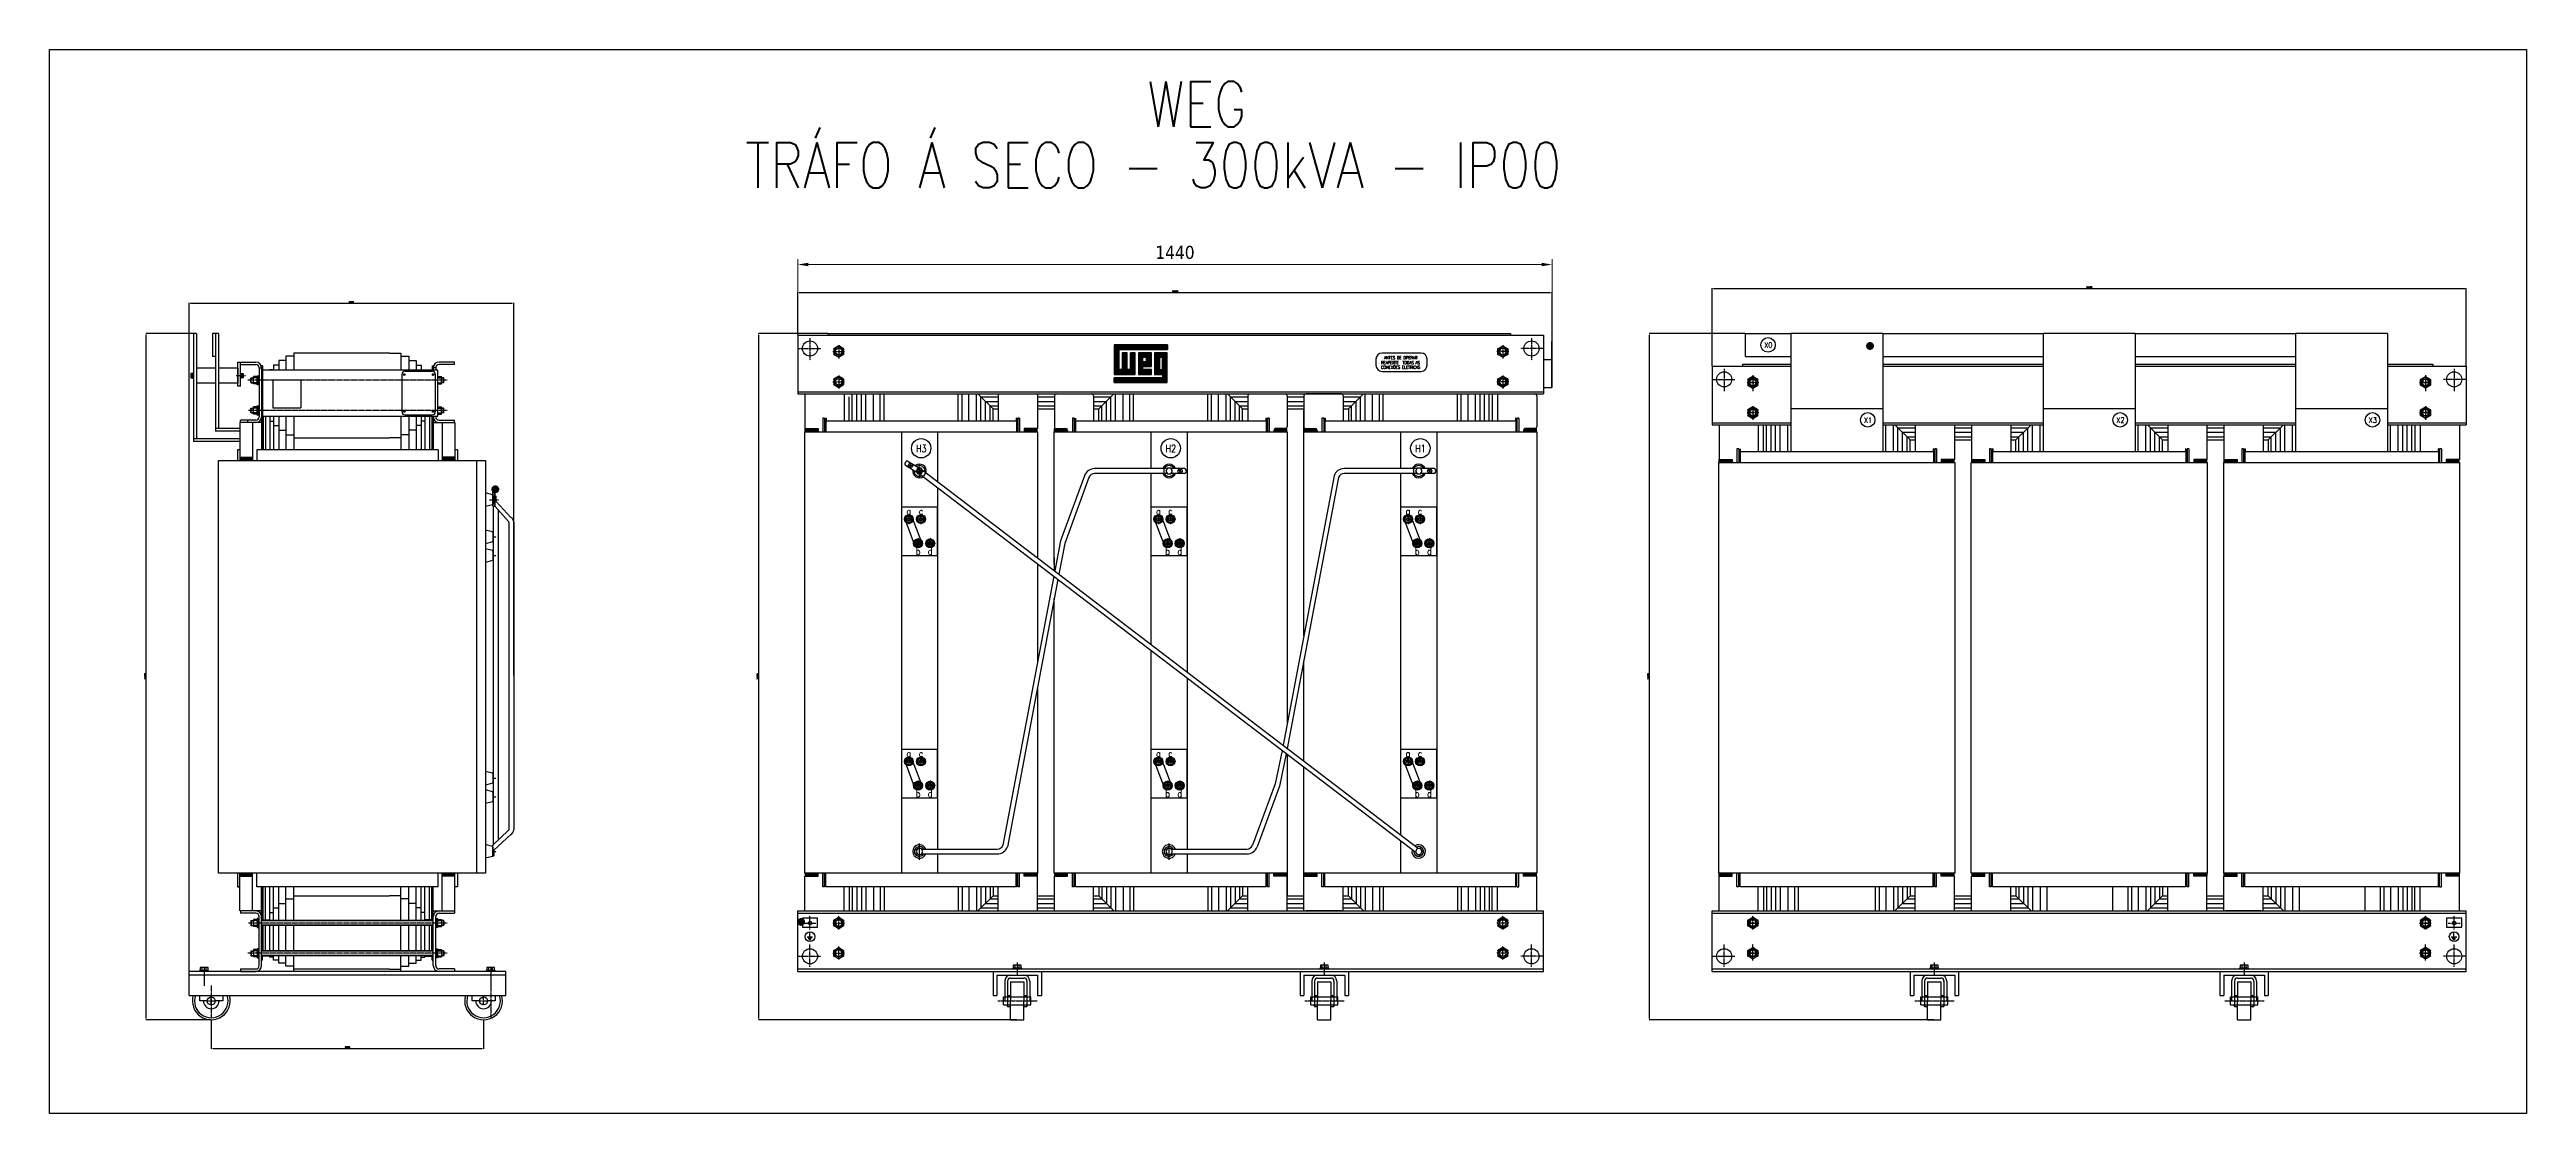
# Model space of a CAD drawing. Header units: millimetres. Extents: x 1341 to 37388, y -13954 to 1849.
# Drawn here: x 32658 to 37388, y -5621 to -3591 of the extents above; entities that cross this region are included whole.
import ezdxf
from ezdxf.enums import TextEntityAlignment as Align

# ---------------------------------------------------------------- set-up
doc = ezdxf.new("R2010")
doc.units = ezdxf.units.MM
for name, pattern in [('CENTER', [2, 1.25, -0.25, 0.25, -0.25]), ('DASHDOT', [25.4, 12.7, -6.35, 0, -6.35]), ('DASHED', [0.2067, 0.1654, -0.0413])]:
    doc.linetypes.add(name, pattern=pattern)
for name, color, linetype in [('01', 1, 'Continuous'), ('02', 3, 'DASHED'), ('03', 4, 'Continuous'), ('04', 5, 'CENTER'), ('05', 6, 'Continuous'), ('06', 2, 'Continuous'), ('11', 1, 'Continuous'), ('CENTRO', 5, 'CENTER'), ('COTAS', 1, 'Continuous'), ('PORCA', 133, 'Continuous'), ('transformador', 11, 'Continuous')]:
    doc.layers.add(name, color=color, linetype=linetype)
doc.styles.add('ROMANS', font='romans.shx')
doc.styles.get("Standard").update_dxf_attribs({"font": 'arial.ttf'})
doc.styles.add('Tahoma', font='tahoma.ttf')
doc.dimstyles.new('COTA-PADRÃO-GIMI', dxfattribs={"dimtxt": 25, "dimasz": 20, "dimexe": 10, "dimexo": 10, "dimgap": 10, "dimtad": 1, "dimdec": 0, "dimzin": 9, "dimtxsty": 'Tahoma', "dimcen": 2.5, "dimclrd": 1, "dimclre": 1, "dimclrt": 3, "dimadec": 0, "dimazin": 0, "dimtfac": 1, "dimtdec": 0, "dimtmove": 0, "dimatfit": 3, "dimfxl": 1, "dimlwd": 0, "dimlwe": 0, "dimarcsym": 0})
doc.dimstyles.new('ISO-25', dxfattribs={"dimtxt": 2.5, "dimasz": 2.5, "dimexe": 1.25, "dimexo": 0.625, "dimtad": 1, "dimtxsty": 'Standard', "dimcen": 2.5, "dimadec": 0, "dimazin": 0, "dimtfac": 1, "dimtmove": 0, "dimatfit": 3, "dimfxl": 1, "dimarcsym": 0})
pattern_1 = [(45, (37655.7276, -6493.709), (-0.88388348, 0.88388348), [])]
pattern_2 = [(45, (37768.6376, -6493.709), (-0.88388348, 0.88388348), [])]
pattern_3 = [(45, (37768.6376, -6776.1635), (-0.8838835, 0.8838835), [])]
pattern_4 = [(45, (37655.7276, -6776.1635), (-0.88388348, 0.88388348), [])]
pattern_5 = [(45, (37322.2602, -6552.5908), (-0.8838835, 0.8838835), [])]
pattern_6 = [(45, (37440.5035, -6552.5908), (-0.8838835, 0.8838835), [])]
pattern_7 = [(45, (37322.2602, -6776.1635), (-0.8838835, 0.8838835), [])]
pattern_8 = [(45, (37440.5035, -6776.1635), (-0.8838835, 0.8838835), [])]

msp = doc.modelspace()

# ---------------------------------------------------------------- texts
at = {"layer": '03', "style": 'ROMANS', "width": 0.8}
for s, height, p in [('X0', 10.391, (35932.38, -4159.81)), ('CONEXÕES ELETRICAS', 5.7727, (35200.84, -4199.82)), ('REAPERTE  TODAS AS', 5.7727, (35200.84, -4191)), ('ANTES DE OPERAR', 5.7727, (35206.62, -4181.6)), ('X1', 10.391, (36122.71, -4302.9)), ('X2', 10.391, (36604.64, -4302.9)), ('X3', 10.391, (37086.56, -4302.9)), ('H3', 13.855, (34312.78, -4359.01)), ('H2', 13.855, (34789.37, -4359.01)), ('H1', 13.855, (35265.96, -4359.01))]:
    msp.add_text(s, height=height, dxfattribs=at).set_placement(p)
for s, p in [('a', (34299.04, -4471.68)), ('c', (34322.13, -4471.68)), ('a', (34775.63, -4471.68)), ('c', (34798.72, -4471.68)), ('a', (35252.22, -4471.68)), ('c', (35275.31, -4471.68)), ('b', (34316.7, -4548.31)), ('d', (34339.79, -4548.31)), ('b', (34793.29, -4548.31)), ('d', (34816.38, -4548.31)), ('b', (35269.88, -4548.31)), ('d', (35292.97, -4548.31)), ('a', (34299.04, -4934.09)), ('c', (34322.13, -4934.09)), ('a', (34775.63, -4934.09)), ('c', (34798.72, -4934.09)), ('a', (35252.22, -4934.09)), ('c', (35275.31, -4934.09)), ('b', (34316.7, -5010.72)), ('d', (34339.79, -5010.72)), ('b', (34793.29, -5010.72)), ('d', (34816.38, -5010.72)), ('b', (35269.88, -5010.72)), ('d', (35292.97, -5010.72))]:
    msp.add_text(s, height=13.58, dxfattribs=at).set_placement(p, align=Align.MIDDLE_CENTER)
at = {"layer": 'COTAS', "style": 'ROMANS', "width": 0.8}
for s, height, p in [('WEG', 86.591, (34754.07, -3738.03)), ('TRÁFO Á SECO - 300kVA - IP00', 86.5909, (33986.68, -3854.52))]:
    msp.add_text(s, height=height, dxfattribs=at).set_placement(p)

# ---------------------------------------------------------------- blocks, each defined once
blk = doc.blocks.new('*D71')
at = {"layer": '03', "color": 2, "lineweight": -2, "transparency": 16777216}
for p, q in [((32935.2, -4132.2), (32842.3, -4132.2)), ((32843, -5439.5), (32843, -4135)), ((32966.2, -5442.2), (32842.3, -5442.2))]:
    blk.add_line(p, q, dxfattribs=at)
at = {"layer": '03', "color": 2, "transparency": 16777216}
for points in [[(32842.6, -4135), (32843.5, -4135), (32843, -4132.2)], [(32842.6, -5439.5), (32843.5, -5439.5), (32843, -5442.2)]]:
    blk.add_solid(points, dxfattribs=at)
at = {"layer": 'Defpoints', "color": 0, "transparency": 16777216}
for p in [(32843, -4132.2), (32935.9, -4132.2), (32967, -5442.2)]:
    blk.add_point(p, dxfattribs=at)
at = {"layer": '03', "color": 3, "transparency": 16777216, "insert": (32840.6, -4787.2), "char_height": 2.75, "attachment_point": 5, "rotation": 90, "style": 'ROMANS'}
blk.add_mtext('13100', dxfattribs=at)
blk = doc.blocks.new('*D72')
at = {"layer": '03', "color": 2, "lineweight": -2, "transparency": 16777216}
for p, q in [((32924.5, -5349.1), (32924.5, -4074.2)), ((32927.3, -4074.9), (33541.8, -4074.9)), ((33544.5, -4785.3), (33544.5, -4074.2))]:
    blk.add_line(p, q, dxfattribs=at)
at = {"layer": '03', "color": 2, "transparency": 16777216}
for points in [[(32927.3, -4074.4), (32927.3, -4075.4), (32924.5, -4074.9)], [(33541.8, -4074.4), (33541.8, -4075.4), (33544.5, -4074.9)]]:
    blk.add_solid(points, dxfattribs=at)
at = {"layer": 'Defpoints', "color": 0, "transparency": 16777216}
for p in [(33544.5, -4074.9), (33544.5, -4786), (32924.5, -5349.9)]:
    blk.add_point(p, dxfattribs=at)
at = {"layer": '03', "color": 3, "transparency": 16777216, "insert": (33234.5, -4072.5), "char_height": 2.75, "attachment_point": 5, "style": 'ROMANS'}
blk.add_mtext('6200', dxfattribs=at)
blk = doc.blocks.new('*D73')
at = {"layer": '03', "color": 2, "lineweight": -2, "transparency": 16777216}
for p, q in [((32967, -5443), (32967, -5497.8)), ((33487, -5443), (33487, -5497.8)), ((32969.7, -5497), (33484.2, -5497))]:
    blk.add_line(p, q, dxfattribs=at)
at = {"layer": '03', "color": 2, "transparency": 16777216}
for points in [[(32969.7, -5496.6), (32969.7, -5497.5), (32967, -5497)], [(33484.2, -5496.6), (33484.2, -5497.5), (33487, -5497)]]:
    blk.add_solid(points, dxfattribs=at)
at = {"layer": 'Defpoints', "color": 0, "transparency": 16777216}
for p in [(32967, -5442.2), (33487, -5442.2), (33487, -5497)]:
    blk.add_point(p, dxfattribs=at)
at = {"layer": '03', "color": 3, "transparency": 16777216, "insert": (33227, -5494.7), "char_height": 2.75, "attachment_point": 5, "style": 'ROMANS'}
blk.add_mtext('5200', dxfattribs=at)
blk = doc.blocks.new('30000016-VF')
at = {"layer": 'PORCA'}
blk.add_lwpolyline([(-12, -6.9), (0, -13.9), (12, -6.9), (12, 6.9), (0, 13.9), (-12, 6.9)], close=True, dxfattribs=at)
blk.add_lwpolyline([(-12, 6.9, 0.129904), (0, 13.9, 0.129904), (12, 6.9, 0.129904), (12, -6.9, 0.129904), (0, -13.9, 0.129904), (-12, -6.9, 0.129904)], format="xyb", close=True, dxfattribs=at)
for radius in [11.1, 8]:
    blk.add_circle((0, 0), radius, dxfattribs=at)
blk = doc.blocks.new('*D74')
at = {"layer": '03', "color": 2, "lineweight": -2, "transparency": 16777216}
for p, q in [((34087.2, -4135.2), (34087.2, -4053.6)), ((34089.9, -4054.4), (35524.4, -4054.4)), ((35527.2, -4146.9), (35527.2, -4053.6))]:
    blk.add_line(p, q, dxfattribs=at)
at = {"layer": '03', "color": 2, "transparency": 16777216}
for points in [[(34089.9, -4053.9), (34089.9, -4054.9), (34087.2, -4054.4)], [(35524.4, -4053.9), (35524.4, -4054.9), (35527.2, -4054.4)]]:
    blk.add_solid(points, dxfattribs=at)
at = {"layer": 'Defpoints', "color": 0, "transparency": 16777216}
for p in [(35527.2, -4054.4), (34087.2, -4135.9), (35527.2, -4147.6)]:
    blk.add_point(p, dxfattribs=at)
at = {"layer": '03', "color": 3, "transparency": 16777216, "insert": (34807.2, -4052), "char_height": 2.75, "attachment_point": 5, "style": 'ROMANS'}
blk.add_mtext('14400', dxfattribs=at)
blk = doc.blocks.new('*D75')
at = {"layer": '03', "color": 2, "lineweight": -2, "transparency": 16777216}
for p, q in [((34144.2, -4132.2), (34011.7, -4132.2)), ((34012.5, -5439.5), (34012.5, -4135)), ((34505.3, -5442.2), (34011.7, -5442.2))]:
    blk.add_line(p, q, dxfattribs=at)
at = {"layer": '03', "color": 2, "transparency": 16777216}
for points in [[(34012, -4135), (34012.9, -4135), (34012.5, -4132.2)], [(34012, -5439.5), (34012.9, -5439.5), (34012.5, -5442.2)]]:
    blk.add_solid(points, dxfattribs=at)
at = {"layer": 'Defpoints', "color": 0, "transparency": 16777216}
for p in [(34012.5, -4132.2), (34144.9, -4132.2), (34506.1, -5442.2)]:
    blk.add_point(p, dxfattribs=at)
at = {"layer": '03', "color": 3, "transparency": 16777216, "insert": (34010.1, -4787.2), "char_height": 2.75, "attachment_point": 5, "rotation": 90, "style": 'ROMANS'}
blk.add_mtext('13100', dxfattribs=at)
blk = doc.blocks.new('*D76')
at = {"layer": '03', "color": 2, "lineweight": -2, "transparency": 16777216}
for p, q in [((35832.9, -4194), (35832.9, -4045.8)), ((35835.7, -4046.5), (37270.2, -4046.5)), ((37272.9, -4194), (37272.9, -4045.8))]:
    blk.add_line(p, q, dxfattribs=at)
at = {"layer": '03', "color": 2, "transparency": 16777216}
for points in [[(35835.7, -4046), (35835.7, -4047), (35832.9, -4046.5)], [(37270.2, -4046), (37270.2, -4047), (37272.9, -4046.5)]]:
    blk.add_solid(points, dxfattribs=at)
at = {"layer": 'Defpoints', "color": 0, "transparency": 16777216}
for p in [(37272.9, -4046.5), (35832.9, -4194.8), (37272.9, -4194.8)]:
    blk.add_point(p, dxfattribs=at)
at = {"layer": '03', "color": 3, "transparency": 16777216, "insert": (36552.9, -4044.1), "char_height": 2.75, "attachment_point": 5, "style": 'ROMANS'}
blk.add_mtext('14400', dxfattribs=at)
blk = doc.blocks.new('*D77')
at = {"layer": '03', "color": 2, "lineweight": -2, "transparency": 16777216}
for p, q in [((35895.7, -4132.2), (35712.7, -4132.2)), ((35713.5, -5439.5), (35713.5, -4135)), ((36256.4, -5442.2), (35712.7, -5442.2))]:
    blk.add_line(p, q, dxfattribs=at)
at = {"layer": '03', "color": 2, "transparency": 16777216}
for points in [[(35713, -4135), (35713.9, -4135), (35713.5, -4132.2)], [(35713, -5439.5), (35713.9, -5439.5), (35713.5, -5442.2)]]:
    blk.add_solid(points, dxfattribs=at)
at = {"layer": 'Defpoints', "color": 0, "transparency": 16777216}
for p in [(35713.5, -4132.2), (35896.4, -4132.2), (36257.1, -5442.2)]:
    blk.add_point(p, dxfattribs=at)
at = {"layer": '03', "color": 3, "transparency": 16777216, "insert": (35711.1, -4787.2), "char_height": 2.75, "attachment_point": 5, "rotation": 90, "style": 'ROMANS'}
blk.add_mtext('13100', dxfattribs=at)
blk = doc.blocks.new('*D78')
at = {"color": 1, "lineweight": 0, "transparency": 16777216}
for p, q in [((34087.2, -4125.9), (34087.2, -3990.9)), ((34107.2, -4000.9), (35507.2, -4000.9)), ((35527.2, -4137.6), (35527.2, -3990.9))]:
    blk.add_line(p, q, dxfattribs=at)
at = {"color": 1, "transparency": 16777216}
for points in [[(34107.2, -3997.5), (34107.2, -4004.2), (34087.2, -4000.9)], [(35507.2, -3997.5), (35507.2, -4004.2), (35527.2, -4000.9)]]:
    blk.add_solid(points, dxfattribs=at)
at = {"layer": 'Defpoints', "color": 0, "transparency": 16777216}
for p in [(35527.2, -4000.9), (34087.2, -4135.9), (35527.2, -4147.6)]:
    blk.add_point(p, dxfattribs=at)
at = {"color": 3, "transparency": 16777216, "insert": (34807.2, -3977.9), "char_height": 25, "attachment_point": 5, "style": 'Tahoma'}
blk.add_mtext('1440', dxfattribs=at)

# ---------------------------------------------------------------- dimensions: what is measured, and where the dimension line sits
dim = msp.add_linear_dim(base=(35527.18, -4000.87), p1=(34087.18, -4135.91), p2=(35527.18, -4147.61), dimstyle='COTA-PADRÃO-GIMI')
dim.commit()
dim.dimension.update_dxf_attribs({"geometry": '*D78', "text_midpoint": (34807.18, -3977.86)})
at = {"layer": '03'}
for base, p1, p2, picture, middle in [((35527.18, -4054.39), (34087.18, -4135.91), (35527.18, -4147.61), '*D74', (34807.18, -4052.02)), ((37272.95, -4046.5), (35832.94, -4194.79), (37272.95, -4194.79), '*D76', (36552.95, -4044.13)), ((33544.51, -4074.91), (32924.51, -5349.88), (33544.51, -4786.01), '*D72', (33234.51, -4072.53)), ((33486.99, -5497.04), (32966.99, -5442.24), (33486.99, -5442.24), '*D73', (33226.99, -5494.66))]:
    dim = msp.add_linear_dim(base=base, p1=p1, p2=p2, dimstyle='ISO-25', override={"dimtxt": 2.75, "dimasz": 2.75, "dimexe": 0.75, "dimexo": 0.75, "dimgap": 1, "dimdec": 0, "dimlfac": 10, "dimtxsty": 'ROMANS', "dimclrd": 2, "dimclre": 2, "dimclrt": 3, "dimtdec": 0, "dimtix": 1, "dimtvp": 0.7}, dxfattribs=at)
    dim.commit()
    dim.dimension.update_dxf_attribs({"geometry": picture, "text_midpoint": middle})
for base, p1, p2, picture, middle in [((32843.01, -4132.24), (32966.99, -5442.24), (32935.93, -4132.24), '*D71', (32840.64, -4787.24)), ((34012.45, -4132.24), (34506.06, -5442.24), (34144.91, -4132.24), '*D75', (34010.08, -4787.24)), ((35713.48, -4132.24), (36257.14, -5442.24), (35896.44, -4132.24), '*D77', (35711.1, -4787.24))]:
    dim = msp.add_linear_dim(base=base, p1=p1, p2=p2, angle=90, dimstyle='ISO-25', override={"dimtxt": 2.75, "dimasz": 2.75, "dimexe": 0.75, "dimexo": 0.75, "dimgap": 1, "dimdec": 0, "dimlfac": 10, "dimtxsty": 'ROMANS', "dimclrd": 2, "dimclre": 2, "dimclrt": 3, "dimtdec": 0, "dimtix": 1, "dimtvp": 0.7}, dxfattribs=at)
    dim.commit()
    dim.dimension.update_dxf_attribs({"geometry": picture, "text_midpoint": middle})

# ---------------------------------------------------------------- hatches: boundary and pattern name
at = {"layer": '03'}
h = msp.add_hatch(dxfattribs=at)
h.set_pattern_fill('ANSI31', color=256, scale=10, angle=45, style=0)
h.set_pattern_definition([(90, (35571.1624, -6083.8453), (-1.25, 3e-16), [])])
h.paths.add_polyline_path([(34793.74, -4163.18), (34793.74, -4153.94), (34691.26, -4153.94), (34691.26, -4210.74), (34731.24, -4210.74), (34731.24, -4169.31), (34722, -4169.31), (34722, -4201.5), (34715.87, -4201.5), (34715.87, -4169.31), (34706.63, -4169.31), (34706.63, -4201.5), (34700.5, -4201.5), (34700.5, -4163.18)])
h.paths.add_polyline_path([(34737.65, -4210.69), (34763.55, -4210.69), (34763.55, -4201.45), (34746.88, -4201.45), (34746.88, -4195.32), (34763.55, -4195.32), (34763.55, -4169.27), (34737.65, -4169.27)], flags=17)
h.paths.add_polyline_path([(34746.54, -4186.13), (34754.12, -4186.13), (34754.12, -4178.55), (34746.54, -4178.55)], flags=17)
h.paths.add_polyline_path([(34768.98, -4210.74), (34784.35, -4210.74), (34784.35, -4216.87), (34691.11, -4216.87), (34691.11, -4226.11), (34793.59, -4226.11), (34793.59, -4169.31), (34768.98, -4169.31)])
h.paths.add_polyline_path([(34778.45, -4178.5), (34778.45, -4201.45), (34784.58, -4201.45), (34784.58, -4178.5)], flags=17)
at = {"layer": '05'}
h = msp.add_hatch(dxfattribs=at)
h.set_pattern_fill('ANSI31', color=256, scale=10, style=0)
h.set_pattern_definition([(45, (37542.8176, -6493.709), (-0.88388348, 0.88388348), [])])
h.paths.add_polyline_path([(34123.99, -4314.08), (34100.9, -4314.08), (34100.9, -4319.86), (34123.99, -4319.86)])
h = msp.add_hatch(dxfattribs=at)
h.set_pattern_fill('ANSI31', color=256, scale=10, style=0)
h.set_pattern_definition(pattern_1)
h.paths.add_polyline_path([(34544.28, -4314.08), (34521.19, -4314.08), (34521.19, -4319.86), (34544.28, -4319.86)])
h = msp.add_hatch(dxfattribs=at)
h.set_pattern_fill('ANSI31', color=256, scale=10, style=0)
h.set_pattern_definition(pattern_1)
h.paths.add_polyline_path([(34600.58, -4314.55, 0.1316525), (34598.85, -4314.08), (34580.38, -4314.08), (34577.49, -4314.08), (34577.49, -4319.86), (34600.58, -4319.86)])
h = msp.add_hatch(dxfattribs=at)
h.set_pattern_fill('ANSI31', color=256, scale=10, style=0)
h.set_pattern_definition(pattern_2)
h.paths.add_polyline_path([(35020.87, -4314.08), (34999.51, -4314.08, 0.1316525), (34997.78, -4314.55), (34997.78, -4319.86), (35020.87, -4319.86)])
h = msp.add_hatch(dxfattribs=at)
h.set_pattern_fill('ANSI31', color=256, scale=10, style=0)
h.set_pattern_definition(pattern_2)
h.paths.add_polyline_path([(35077.17, -4314.55, 0.1316525), (35075.44, -4314.08), (35054.08, -4314.08), (35054.08, -4319.86), (35077.17, -4319.86)])
h = msp.add_hatch(dxfattribs=at)
h.set_pattern_fill('ANSI31', color=256, scale=10, style=0)
h.set_pattern_definition([(45, (37881.5476, -6493.709), (-0.8838835, 0.8838835), [])])
h.paths.add_polyline_path([(35497.46, -4314.08), (35476.1, -4314.08, 0.1316525), (35474.37, -4314.55), (35474.37, -4319.86), (35497.46, -4319.86)])
h = msp.add_hatch(dxfattribs=at)
h.set_pattern_fill('ANSI31', color=3, scale=10, style=0)
h.set_pattern_definition([(45, (35147.73, -6776.1635), (-0.8838835, 0.8838835), [])])
h.paths.add_polyline_path([(33022.42, -4374.7), (33045.51, -4374.7), (33045.51, -4368.81), (33022.42, -4368.81)])
h.paths.add_polyline_path([(33408.47, -4374.7), (33431.56, -4374.7), (33431.56, -4368.81), (33408.47, -4368.81)])
h.paths.add_polyline_path([(33045.51, -5162.27), (33022.42, -5162.27), (33022.42, -5168.15), (33045.51, -5168.15)])
h.paths.add_polyline_path([(33431.56, -5168.15), (33431.56, -5162.27), (33408.47, -5162.27), (33408.47, -5168.15)])
h = msp.add_hatch(dxfattribs=at)
h.set_pattern_fill('ANSI31', color=3, scale=10, style=0)
h.set_pattern_definition([(45, (37204.0168, -6552.5908), (-0.8838835, 0.8838835), [])])
h.paths.add_polyline_path([(35869.75, -4372.8), (35846.66, -4372.8), (35846.66, -4378.74), (35869.75, -4378.74)])
h = msp.add_hatch(dxfattribs=at)
h.set_pattern_fill('ANSI31', color=3, scale=10, style=0)
h.set_pattern_definition(pattern_5)
h.paths.add_polyline_path([(36295.38, -4372.8), (36272.29, -4372.8), (36272.29, -4378.74), (36295.38, -4378.74)])
h = msp.add_hatch(dxfattribs=at)
h.set_pattern_fill('ANSI31', color=3, scale=10, style=0)
h.set_pattern_definition(pattern_5)
h.paths.add_polyline_path([(36351.68, -4372.8), (36328.59, -4372.8), (36328.59, -4378.74), (36351.68, -4378.74)])
h = msp.add_hatch(dxfattribs=at)
h.set_pattern_fill('ANSI31', color=3, scale=10, style=0)
h.set_pattern_definition(pattern_6)
h.paths.add_polyline_path([(36777.3, -4372.8), (36754.21, -4372.8), (36754.21, -4378.74), (36777.3, -4378.74)])
h = msp.add_hatch(dxfattribs=at)
h.set_pattern_fill('ANSI31', color=3, scale=10, style=0)
h.set_pattern_definition(pattern_6)
h.paths.add_polyline_path([(36833.6, -4372.8), (36810.51, -4372.8), (36810.51, -4378.74), (36833.6, -4378.74)])
h = msp.add_hatch(dxfattribs=at)
h.set_pattern_fill('ANSI31', color=3, scale=10, style=0)
h.set_pattern_definition([(45, (37558.7468, -6552.5908), (-0.8838835, 0.8838835), [])])
h.paths.add_polyline_path([(37259.23, -4372.8), (37236.14, -4372.8), (37236.14, -4378.74), (37259.23, -4378.74)])
h = msp.add_hatch(dxfattribs=at)
h.set_pattern_fill('ANSI31', color=256, scale=10, style=0)
h.set_pattern_definition([(45, (37542.8176, -6776.1635), (-0.88388348, 0.88388348), [])])
h.paths.add_polyline_path([(34123.99, -5162.27), (34100.9, -5162.27), (34100.9, -5168.04), (34123.99, -5168.04)])
h = msp.add_hatch(dxfattribs=at)
h.set_pattern_fill('ANSI31', color=256, scale=10, style=0)
h.set_pattern_definition(pattern_4)
h.paths.add_polyline_path([(34544.28, -5162.27), (34521.19, -5162.27), (34521.19, -5168.04), (34544.28, -5168.04)])
h = msp.add_hatch(dxfattribs=at)
h.set_pattern_fill('ANSI31', color=256, scale=10, style=0)
h.set_pattern_definition(pattern_4)
h.paths.add_polyline_path([(34600.58, -5162.27), (34577.49, -5162.27), (34577.49, -5168.04), (34600.58, -5168.04)])
h = msp.add_hatch(dxfattribs=at)
h.set_pattern_fill('ANSI31', color=256, scale=10, style=0)
h.set_pattern_definition(pattern_3)
h.paths.add_polyline_path([(35020.87, -5162.27), (34997.78, -5162.27), (34997.78, -5168.04), (35020.87, -5168.04)])
h = msp.add_hatch(dxfattribs=at)
h.set_pattern_fill('ANSI31', color=256, scale=10, style=0)
h.set_pattern_definition(pattern_3)
h.paths.add_polyline_path([(35077.17, -5162.27), (35054.08, -5162.27), (35054.08, -5168.04), (35077.17, -5168.04)])
h = msp.add_hatch(dxfattribs=at)
h.set_pattern_fill('ANSI31', color=256, scale=10, style=0)
h.set_pattern_definition([(45, (37881.5476, -6776.1635), (-0.8838835, 0.8838835), [])])
h.paths.add_polyline_path([(35497.46, -5162.27), (35474.37, -5162.27), (35474.37, -5168.04), (35497.46, -5168.04)])
h = msp.add_hatch(dxfattribs=at)
h.set_pattern_fill('ANSI31', color=3, scale=10, style=0)
h.set_pattern_definition([(45, (37204.0168, -6776.1635), (-0.8838835, 0.8838835), [])])
h.paths.add_polyline_path([(35846.66, -5162.27), (35846.66, -5168.04), (35869.75, -5168.04), (35869.75, -5162.27)])
h = msp.add_hatch(dxfattribs=at)
h.set_pattern_fill('ANSI31', color=3, scale=10, style=0)
h.set_pattern_definition(pattern_7)
h.paths.add_polyline_path([(36272.29, -5162.27), (36272.29, -5168.04), (36295.38, -5168.04), (36295.38, -5162.27)])
h = msp.add_hatch(dxfattribs=at)
h.set_pattern_fill('ANSI31', color=3, scale=10, style=0)
h.set_pattern_definition(pattern_7)
h.paths.add_polyline_path([(36328.59, -5162.27), (36328.59, -5168.04), (36351.68, -5168.04), (36351.68, -5162.27)])
h = msp.add_hatch(dxfattribs=at)
h.set_pattern_fill('ANSI31', color=3, scale=10, style=0)
h.set_pattern_definition(pattern_8)
h.paths.add_polyline_path([(36777.3, -5168.04), (36777.3, -5162.27), (36754.21, -5162.27), (36754.21, -5168.04)])
h = msp.add_hatch(dxfattribs=at)
h.set_pattern_fill('ANSI31', color=3, scale=10, style=0)
h.set_pattern_definition(pattern_8)
h.paths.add_polyline_path([(36810.51, -5162.27), (36810.51, -5168.04), (36833.6, -5168.04), (36833.6, -5162.27)])
h = msp.add_hatch(dxfattribs=at)
h.set_pattern_fill('ANSI31', color=3, scale=10, style=0)
h.set_pattern_definition([(45, (37558.7468, -6776.1635), (-0.8838835, 0.8838835), [])])
h.paths.add_polyline_path([(37236.14, -5162.27), (37236.14, -5168.04), (37259.23, -5168.04), (37259.23, -5162.27)])

# ---------------------------------------------------------------- linework, layer by layer
at = {"layer": '01', "color": 5, "linetype": 'DASHDOT'}
for p, q in [((34308.89, -4486.77), (34289.19, -4486.77)), ((34299.04, -4476.92), (34299.04, -4496.61)), ((34331.98, -4486.77), (34312.28, -4486.77)), ((34322.13, -4476.92), (34322.13, -4496.61)), ((34785.48, -4486.77), (34765.78, -4486.77)), ((34775.63, -4476.92), (34775.63, -4496.61)), ((34808.57, -4486.77), (34788.87, -4486.77)), ((34798.72, -4476.92), (34798.72, -4496.61)), ((35262.07, -4486.77), (35242.38, -4486.77)), ((35252.22, -4476.92), (35252.22, -4496.61)), ((35285.16, -4486.77), (35265.47, -4486.77)), ((35275.31, -4476.92), (35275.31, -4496.61)), ((34326.55, -4532.95), (34306.85, -4532.95)), ((34316.7, -4523.1), (34316.7, -4542.8)), ((34349.64, -4532.95), (34329.94, -4532.95)), ((34339.79, -4523.1), (34339.79, -4542.8)), ((34803.14, -4532.95), (34783.44, -4532.95)), ((34793.29, -4523.1), (34793.29, -4542.8)), ((34826.23, -4532.95), (34806.53, -4532.95)), ((34816.38, -4523.1), (34816.38, -4542.8)), ((35279.73, -4532.95), (35260.03, -4532.95)), ((35269.88, -4523.1), (35269.88, -4542.8)), ((35302.82, -4532.95), (35283.12, -4532.95)), ((35292.97, -4523.1), (35292.97, -4542.8)), ((34308.89, -4949.18), (34289.19, -4949.18)), ((34299.04, -4939.33), (34299.04, -4959.02)), ((34331.98, -4949.18), (34312.28, -4949.18)), ((34322.13, -4939.33), (34322.13, -4959.02)), ((34785.48, -4949.18), (34765.78, -4949.18)), ((34775.63, -4939.33), (34775.63, -4959.02)), ((34808.57, -4949.18), (34788.87, -4949.18)), ((34798.72, -4939.33), (34798.72, -4959.02)), ((35262.07, -4949.18), (35242.38, -4949.18)), ((35252.22, -4939.33), (35252.22, -4959.02)), ((35285.16, -4949.18), (35265.47, -4949.18)), ((35275.31, -4939.33), (35275.31, -4959.02)), ((34326.55, -4995.36), (34306.85, -4995.36)), ((34316.7, -4985.51), (34316.7, -5005.2)), ((34349.64, -4995.36), (34329.94, -4995.36)), ((34339.79, -4985.51), (34339.79, -5005.2)), ((34803.14, -4995.36), (34783.44, -4995.36)), ((34793.29, -4985.51), (34793.29, -5005.2)), ((34826.23, -4995.36), (34806.53, -4995.36)), ((34816.38, -4985.51), (34816.38, -5005.2)), ((35279.73, -4995.36), (35260.03, -4995.36)), ((35269.88, -4985.51), (35269.88, -5005.2)), ((35302.82, -4995.36), (35283.12, -4995.36)), ((35292.97, -4985.51), (35292.97, -5005.2))]:
    msp.add_line(p, q, dxfattribs=at)
at = {"layer": '01', "const_width": 7.5}
for points in [[(36130.71, -4156.29, 1), (36138.21, -4156.29, 1)], [(33505.66, -4429.74, 1), (33513.16, -4429.74, 1)], [(34097.16, -5255.46, -1), (34089.66, -5255.46, -1)]]:
    msp.add_lwpolyline(points, format="xyb", close=True, dxfattribs=at)
at = {"layer": '01', "color": 3}
for points in [[(34302.27, -4492.35), (34295.81, -4492.35), (34292.59, -4486.77), (34295.81, -4481.18), (34302.27, -4481.18), (34305.49, -4486.77)], [(34325.36, -4492.35), (34318.9, -4492.35), (34315.68, -4486.77), (34318.9, -4481.18), (34325.36, -4481.18), (34328.58, -4486.77)], [(34778.86, -4492.35), (34772.41, -4492.35), (34769.18, -4486.77), (34772.41, -4481.18), (34778.86, -4481.18), (34782.08, -4486.77)], [(34801.95, -4492.35), (34795.5, -4492.35), (34792.27, -4486.77), (34795.5, -4481.18), (34801.95, -4481.18), (34805.17, -4486.77)], [(35255.45, -4492.35), (35249, -4492.35), (35245.77, -4486.77), (35249, -4481.18), (35255.45, -4481.18), (35258.68, -4486.77)], [(35278.54, -4492.35), (35272.09, -4492.35), (35268.86, -4486.77), (35272.09, -4481.18), (35278.54, -4481.18), (35281.77, -4486.77)], [(34319.92, -4538.54), (34313.47, -4538.54), (34310.25, -4532.95), (34313.47, -4527.36), (34319.92, -4527.36), (34323.15, -4532.95)], [(34343.01, -4538.54), (34336.56, -4538.54), (34333.34, -4532.95), (34336.56, -4527.36), (34343.01, -4527.36), (34346.24, -4532.95)], [(34796.52, -4538.54), (34790.06, -4538.54), (34786.84, -4532.95), (34790.06, -4527.36), (34796.52, -4527.36), (34799.74, -4532.95)], [(34819.61, -4538.54), (34813.15, -4538.54), (34809.93, -4532.95), (34813.15, -4527.36), (34819.61, -4527.36), (34822.83, -4532.95)], [(35273.11, -4538.54), (35266.66, -4538.54), (35263.43, -4532.95), (35266.66, -4527.36), (35273.11, -4527.36), (35276.33, -4532.95)], [(35296.2, -4538.54), (35289.75, -4538.54), (35286.52, -4532.95), (35289.75, -4527.36), (35296.2, -4527.36), (35299.42, -4532.95)], [(34302.27, -4954.76), (34295.81, -4954.76), (34292.59, -4949.18), (34295.81, -4943.59), (34302.27, -4943.59), (34305.49, -4949.18)], [(34325.36, -4954.76), (34318.9, -4954.76), (34315.68, -4949.18), (34318.9, -4943.59), (34325.36, -4943.59), (34328.58, -4949.18)], [(34778.86, -4954.76), (34772.41, -4954.76), (34769.18, -4949.18), (34772.41, -4943.59), (34778.86, -4943.59), (34782.08, -4949.18)], [(34801.95, -4954.76), (34795.5, -4954.76), (34792.27, -4949.18), (34795.5, -4943.59), (34801.95, -4943.59), (34805.17, -4949.18)], [(35255.45, -4954.76), (35249, -4954.76), (35245.77, -4949.18), (35249, -4943.59), (35255.45, -4943.59), (35258.68, -4949.18)], [(35278.54, -4954.76), (35272.09, -4954.76), (35268.86, -4949.18), (35272.09, -4943.59), (35278.54, -4943.59), (35281.77, -4949.18)], [(34319.92, -5000.94), (34313.47, -5000.94), (34310.25, -4995.36), (34313.47, -4989.77), (34319.92, -4989.77), (34323.15, -4995.36)], [(34343.01, -5000.94), (34336.56, -5000.94), (34333.34, -4995.36), (34336.56, -4989.77), (34343.01, -4989.77), (34346.24, -4995.36)], [(34796.52, -5000.94), (34790.06, -5000.94), (34786.84, -4995.36), (34790.06, -4989.77), (34796.52, -4989.77), (34799.74, -4995.36)], [(34819.61, -5000.94), (34813.15, -5000.94), (34809.93, -4995.36), (34813.15, -4989.77), (34819.61, -4989.77), (34822.83, -4995.36)], [(35273.11, -5000.94), (35266.66, -5000.94), (35263.43, -4995.36), (35266.66, -4989.77), (35273.11, -4989.77), (35276.33, -4995.36)], [(35296.2, -5000.94), (35289.75, -5000.94), (35286.52, -4995.36), (35289.75, -4989.77), (35296.2, -4989.77), (35299.42, -4995.36)]]:
    msp.add_lwpolyline(points, close=True, dxfattribs=at)
at = {"layer": '01', "color": 2}
for centre, radius in [((34299.04, -4486.77), 8.49), ((34299.04, -4486.77), 6.79), ((34322.13, -4486.77), 8.49), ((34322.13, -4486.77), 6.79), ((34775.63, -4486.77), 8.49), ((34775.63, -4486.77), 6.79), ((34798.72, -4486.77), 8.49), ((34798.72, -4486.77), 6.79), ((35252.22, -4486.77), 8.49), ((35252.22, -4486.77), 6.79), ((35275.31, -4486.77), 8.49), ((35275.31, -4486.77), 6.79), ((34316.7, -4532.95), 8.49), ((34316.7, -4532.95), 6.79), ((34339.79, -4532.95), 8.49), ((34339.79, -4532.95), 6.79), ((34793.29, -4532.95), 8.49), ((34793.29, -4532.95), 6.79), ((34816.38, -4532.95), 8.49), ((34816.38, -4532.95), 6.79), ((35269.88, -4532.95), 8.49), ((35269.88, -4532.95), 6.79), ((35292.97, -4532.95), 8.49), ((35292.97, -4532.95), 6.79), ((34299.04, -4949.18), 8.49), ((34299.04, -4949.18), 6.79), ((34322.13, -4949.18), 8.49), ((34322.13, -4949.18), 6.79), ((34775.63, -4949.18), 8.49), ((34775.63, -4949.18), 6.79), ((34798.72, -4949.18), 8.49), ((34798.72, -4949.18), 6.79), ((35252.22, -4949.18), 8.49), ((35252.22, -4949.18), 6.79), ((35275.31, -4949.18), 8.49), ((35275.31, -4949.18), 6.79), ((34316.7, -4995.36), 8.49), ((34316.7, -4995.36), 6.79), ((34339.79, -4995.36), 8.49), ((34339.79, -4995.36), 6.79), ((34793.29, -4995.36), 8.49), ((34793.29, -4995.36), 6.79), ((34816.38, -4995.36), 8.49), ((34816.38, -4995.36), 6.79), ((35269.88, -4995.36), 8.49), ((35269.88, -4995.36), 6.79), ((35292.97, -4995.36), 8.49), ((35292.97, -4995.36), 6.79)]:
    msp.add_circle(centre, radius, dxfattribs=at)
at = {"layer": '01', "color": 3}
for centre in [(34299.04, -4486.77), (34322.13, -4486.77), (34775.63, -4486.77), (34798.72, -4486.77), (35252.22, -4486.77), (35275.31, -4486.77), (34316.7, -4532.95), (34339.79, -4532.95), (34793.29, -4532.95), (34816.38, -4532.95), (35269.88, -4532.95), (35292.97, -4532.95), (34299.04, -4949.18), (34322.13, -4949.18), (34775.63, -4949.18), (34798.72, -4949.18), (35252.22, -4949.18), (35275.31, -4949.18), (34316.7, -4995.36), (34339.79, -4995.36), (34793.29, -4995.36), (34816.38, -4995.36), (35269.88, -4995.36), (35292.97, -4995.36)]:
    msp.add_circle(centre, 3.4, dxfattribs=at)
at = {"layer": '01', "color": 6}
for centre in [(34299.04, -4486.77), (34775.63, -4486.77), (35252.22, -4486.77), (34316.7, -4532.95), (34793.29, -4532.95), (35269.88, -4532.95), (34299.04, -4949.18), (34775.63, -4949.18), (35252.22, -4949.18), (34316.7, -4995.36), (34793.29, -4995.36), (35269.88, -4995.36)]:
    msp.add_circle(centre, 3.4, dxfattribs=at)
at = {"layer": '02'}
for p, q in [((33529.46, -5357.21), (32924.51, -5357.21)), ((34482.13, -5398.66), (34529.99, -5398.66)), ((34487.62, -5413.67), (34524.5, -5413.67)), ((35068.39, -5398.66), (35116.25, -5398.66)), ((35073.87, -5413.67), (35110.76, -5413.67)), ((36233.21, -5398.66), (36281.07, -5398.66)), ((36238.7, -5413.67), (36275.59, -5413.67)), ((36824.82, -5398.66), (36872.68, -5398.66)), ((36830.31, -5413.67), (36867.19, -5413.67))]:
    msp.add_line(p, q, dxfattribs=at)
at = {"layer": '03'}
for p, q in [((32933.18, -4132.24), (32933.18, -4338.56)), ((32938.68, -4132.24), (32933.18, -4132.24)), ((32938.68, -4132.24), (32938.68, -4333.56)), ((32969.6, -4132.24), (32969.6, -4176.12)), ((32975.11, -4132.24), (32969.6, -4132.24)), ((32975.11, -4132.24), (32975.11, -4318.56)), ((32980.61, -4132.24), (32975.11, -4132.24)), ((32980.61, -4132.24), (32980.61, -4313.56)), ((34087.18, -4135.91), (35511.18, -4135.91)), ((34087.18, -4135.91), (34087.18, -4247.7)), ((34144.91, -4132.24), (35447.68, -4132.24)), ((34144.91, -4132.24), (34144.91, -4135.91)), ((34792.66, -4153.94), (34691.26, -4153.94)), ((34691.26, -4153.94), (34691.26, -4210.74)), ((34792.66, -4163.18), (34792.66, -4153.94)), ((35447.68, -4132.24), (35447.68, -4135.91)), ((35511.18, -4135.91), (35511.18, -4247.7)), ((35526.02, -4147.61), (35526.02, -4235.47)), ((35527.18, -4147.61), (35526.02, -4147.61)), ((35527.18, -4147.61), (35527.18, -4235.47)), ((35896.44, -4176.12), (35896.44, -4132.24)), ((35896.44, -4132.24), (35983.04, -4132.24)), ((36159.01, -4132.24), (35983.04, -4132.24)), ((35983.04, -4132.24), (35983.04, -4358.37)), ((36159.01, -4132.24), (36159.01, -4358.37)), ((36159.01, -4132.24), (36464.96, -4132.24)), ((36640.93, -4132.24), (36464.96, -4132.24)), ((36464.96, -4132.24), (36464.96, -4358.37)), ((36640.93, -4132.24), (36640.93, -4358.37)), ((36640.93, -4132.24), (36946.89, -4132.24)), ((37122.86, -4132.24), (36946.89, -4132.24)), ((36946.89, -4132.24), (36946.89, -4358.37)), ((37122.86, -4132.24), (37122.86, -4358.37)), ((32927.98, -4208.8), (32927.98, -4217.32)), ((32930.87, -4208.8), (32927.98, -4208.8)), ((32930.87, -4217.61), (32930.87, -4208.52)), ((32932.02, -4208.52), (32930.87, -4208.52)), ((32932.02, -4217.97), (32932.02, -4208.15)), ((32933.18, -4208.15), (32932.02, -4208.15)), ((32933.18, -4217.97), (32933.18, -4208.15)), ((32975.11, -4198.63), (32938.68, -4198.63)), ((32975.11, -4176.12), (32969.6, -4176.12)), ((33017.99, -4198.63), (32980.61, -4198.63)), ((33017.99, -4187.08), (33022.61, -4187.08)), ((33017.99, -4233.27), (33017.99, -4187.08)), ((33017.99, -4198.63), (33017.99, -4227.49)), ((33022.61, -4233.27), (33022.61, -4187.08)), ((33022.61, -4187.08), (33052.05, -4187.08)), ((33022.61, -4191.7), (33052.05, -4191.7)), ((33022.61, -4217.97), (33022.61, -4208.15)), ((33022.61, -4208.15), (33023.77, -4208.15)), ((33023.77, -4217.97), (33023.77, -4208.15)), ((33023.77, -4208.52), (33024.92, -4208.52)), ((33024.92, -4217.61), (33024.92, -4208.52)), ((33024.92, -4208.8), (33027.81, -4208.8)), ((33027.81, -4208.8), (33027.81, -4217.32)), ((33058.4, -4198.05), (33058.4, -4291.57)), ((33058.4, -4198.05), (33063.02, -4198.05)), ((33063.02, -4194.3), (33063.02, -4354.49)), ((33064.85, -4194.3), (33063.02, -4194.3)), ((33063.02, -4198.05), (33063.02, -4291.57)), ((33064.85, -4194.3), (33064.85, -4217.1)), ((33399.74, -4202.45), (33064.85, -4202.45)), ((33064.85, -4202.45), (33064.85, -4290.31)), ((33337, -4204.58), (33388.95, -4204.58)), ((33389.13, -4194.3), (33389.13, -4202.45)), ((33389.13, -4194.3), (33390.96, -4194.3)), ((33390.96, -4194.3), (33390.96, -4202.45)), ((33390.96, -4198.05), (33390.96, -4202.45)), ((33395.58, -4198.05), (33390.96, -4198.05)), ((33395.58, -4198.05), (33395.58, -4202.45)), ((33399.74, -4290.31), (33399.74, -4202.45)), ((33431.37, -4187.08), (33401.93, -4187.08)), ((33431.37, -4191.7), (33401.93, -4191.7)), ((33431.37, -4191.7), (33431.37, -4187.08)), ((34700.5, -4163.18), (34792.66, -4163.18)), ((34700.5, -4201.5), (34700.5, -4163.18)), ((34706.63, -4201.5), (34700.5, -4201.5)), ((34715.87, -4169.31), (34706.63, -4169.31)), ((34706.63, -4169.31), (34706.63, -4201.5)), ((34715.87, -4201.5), (34715.87, -4169.31)), ((34722, -4201.5), (34715.87, -4201.5)), ((34722, -4169.31), (34722, -4201.5)), ((34731.24, -4169.31), (34722, -4169.31)), ((34731.24, -4210.74), (34731.24, -4169.31)), ((34762.48, -4169.27), (34737.65, -4169.27)), ((34737.65, -4169.27), (34737.65, -4210.69)), ((34745.47, -4178.55), (34745.47, -4186.13)), ((34753.04, -4178.55), (34745.47, -4178.55)), ((34745.47, -4186.13), (34753.04, -4186.13)), ((34745.81, -4195.32), (34762.48, -4195.32)), ((34745.81, -4201.45), (34745.81, -4195.32)), ((34762.48, -4201.45), (34745.81, -4201.45)), ((34753.04, -4186.13), (34753.04, -4178.55)), ((34762.48, -4195.32), (34762.48, -4169.27)), ((34762.48, -4210.69), (34762.48, -4201.45)), ((34767.91, -4169.31), (34767.91, -4210.74)), ((34792.52, -4169.31), (34767.91, -4169.31)), ((34777.38, -4178.5), (34777.38, -4201.45)), ((34783.51, -4178.5), (34777.38, -4178.5)), ((34777.38, -4201.45), (34783.51, -4201.45)), ((34783.51, -4201.45), (34783.51, -4178.5)), ((34792.52, -4226.11), (34792.52, -4169.31)), ((35191.03, -4181.6), (35191.03, -4193.15)), ((35277.18, -4170.05), (35202.58, -4170.05)), ((35202.58, -4204.69), (35277.18, -4204.69)), ((35288.73, -4193.15), (35288.73, -4181.6)), ((35511.18, -4182.34), (35526.02, -4182.34)), ((35832.94, -4194.79), (35832.94, -4306.58)), ((35832.94, -4194.79), (35983.04, -4194.79)), ((35890.67, -4191.13), (35983.04, -4191.13)), ((35890.67, -4191.13), (35890.67, -4194.79)), ((35896.44, -4176.12), (35983.04, -4176.12)), ((36159.01, -4176.12), (36464.96, -4176.12)), ((36159.01, -4191.13), (36464.96, -4191.13)), ((36159.01, -4194.79), (36464.96, -4194.79)), ((36640.93, -4176.12), (36946.89, -4176.12)), ((36640.93, -4191.13), (36946.89, -4191.13)), ((36640.93, -4194.79), (36946.89, -4194.79)), ((37122.86, -4191.13), (37209.45, -4191.13)), ((37122.86, -4194.79), (37272.95, -4194.79)), ((37209.45, -4191.13), (37209.45, -4194.79)), ((37272.95, -4194.79), (37272.95, -4306.58)), ((32930.87, -4210.54), (32927.98, -4210.54)), ((32927.98, -4213.06), (32930.87, -4213.06)), ((32927.98, -4215.59), (32930.87, -4215.59)), ((32927.98, -4217.32), (32930.87, -4217.32)), ((32930.87, -4214.43), (32932.05, -4211.64)), ((32930.87, -4217.61), (32932.02, -4217.61)), ((32932.02, -4217.97), (32933.18, -4217.97)), ((32975.11, -4227.49), (32938.68, -4227.49)), ((33017.99, -4227.49), (32980.61, -4227.49)), ((33022.61, -4233.27), (33017.99, -4233.27)), ((33023.77, -4217.97), (33022.61, -4217.97)), ((33024.92, -4214.43), (33023.73, -4211.64)), ((33024.92, -4217.61), (33023.77, -4217.61)), ((33024.92, -4210.54), (33027.81, -4210.54)), ((33027.81, -4213.06), (33024.92, -4213.06)), ((33027.81, -4215.59), (33024.92, -4215.59)), ((33027.81, -4217.32), (33024.92, -4217.32)), ((33042.85, -4217.68), (33043.43, -4217.1)), ((33042.85, -4225.76), (33042.85, -4217.68)), ((33042.85, -4217.68), (33047.43, -4217.68)), ((33042.85, -4225.76), (33043.43, -4226.34)), ((33042.85, -4225.76), (33047.43, -4225.76)), ((33043.43, -4226.34), (33043.43, -4217.1)), ((33043.43, -4217.1), (33047.43, -4217.1)), ((33043.43, -4226.34), (33047.43, -4226.34)), ((33054.94, -4214.79), (33047.43, -4214.79)), ((33047.43, -4228.65), (33047.43, -4214.79)), ((33054.94, -4217.1), (33047.43, -4217.1)), ((33054.94, -4226.34), (33047.43, -4226.34)), ((33054.94, -4228.65), (33047.43, -4228.65)), ((33054.94, -4230.38), (33054.94, -4213.06)), ((33054.94, -4213.06), (33058.4, -4213.06)), ((33056.71, -4218.43), (33054.94, -4224.7)), ((33058.4, -4230.38), (33054.94, -4230.38)), ((33056.67, -4230.38), (33056.67, -4213.06)), ((33058.4, -4213.06), (33058.4, -4230.38)), ((33058.4, -4241.93), (33058.4, -4259.24)), ((33064.85, -4217.1), (33063.02, -4217.1)), ((33064.85, -4217.68), (33063.02, -4217.68)), ((33064.85, -4225.76), (33063.02, -4225.76)), ((33064.85, -4226.34), (33063.02, -4226.34)), ((33064.85, -4226.34), (33064.85, -4244.23)), ((33084.65, -4221.06), (33137.76, -4221.06)), ((33084.65, -4221.06), (33084.65, -4274.17)), ((33137.76, -4221.06), (33137.76, -4274.17)), ((33331.22, -4210.36), (33331.22, -4281.72)), ((33394.72, -4210.36), (33394.72, -4281.93)), ((33399.74, -4214.79), (33406.54, -4214.79)), ((33399.74, -4217.1), (33406.54, -4217.1)), ((33399.74, -4226.34), (33406.54, -4226.34)), ((33399.74, -4228.65), (33406.54, -4228.65)), ((33406.54, -4228.65), (33406.54, -4214.79)), ((33410.55, -4217.1), (33406.54, -4217.1)), ((33411.13, -4217.68), (33406.54, -4217.68)), ((33411.13, -4225.76), (33406.54, -4225.76)), ((33410.55, -4226.34), (33406.54, -4226.34)), ((33411.13, -4217.68), (33410.55, -4217.1)), ((33410.55, -4226.34), (33410.55, -4217.1)), ((33411.13, -4225.76), (33410.55, -4226.34)), ((33411.13, -4225.76), (33411.13, -4217.68)), ((34087.18, -4244.03), (35511.18, -4244.03)), ((34087.18, -4247.7), (35511.18, -4247.7)), ((34100.32, -4247.7), (34100.32, -4314.08)), ((34175.37, -4247.7), (34175.37, -4299.08)), ((34185.32, -4299.65), (34185.32, -4253.47)), ((34191.09, -4299.65), (34191.09, -4247.7)), ((34199.75, -4299.65), (34199.75, -4247.7)), ((34208.41, -4299.65), (34208.41, -4247.7)), ((34217.07, -4299.65), (34217.07, -4247.7)), ((34231.5, -4299.65), (34231.5, -4247.7)), ((34244.49, -4299.65), (34244.49, -4247.7)), ((34251.7, -4299.65), (34251.7, -4247.7)), ((34393.48, -4299.65), (34393.48, -4247.7)), ((34400.69, -4299.65), (34400.69, -4247.7)), ((34413.68, -4299.65), (34413.68, -4247.7)), ((34428.11, -4299.65), (34428.11, -4247.7)), ((34459.86, -4276.56), (34431, -4247.7)), ((34436.77, -4253.47), (34469.81, -4253.47)), ((34436.77, -4299.65), (34436.77, -4253.47)), ((34469.81, -4247.7), (34469.81, -4299.08)), ((34544.86, -4247.7), (34544.86, -4314.08)), ((34544.86, -4253.47), (34576.91, -4253.47)), ((34576.91, -4251.16), (34576.91, -4310.62)), ((34651.96, -4251.16), (34651.96, -4299.08)), ((34651.96, -4253.47), (34685, -4253.47)), ((34661.91, -4276.56), (34690.77, -4247.7)), ((34685, -4299.65), (34685, -4253.47)), ((34783.28, -4216.87), (34691.11, -4216.87)), ((34691.11, -4216.87), (34691.11, -4226.11)), ((34691.11, -4226.11), (34792.52, -4226.11)), ((34691.26, -4210.74), (34731.24, -4210.74)), ((34693.66, -4299.65), (34693.66, -4247.7)), ((34708.09, -4299.65), (34708.09, -4247.7)), ((34721.08, -4299.65), (34721.08, -4247.7)), ((34728.29, -4299.65), (34728.29, -4247.7)), ((34737.65, -4210.69), (34762.48, -4210.69)), ((34767.91, -4210.74), (34783.28, -4210.74)), ((34783.28, -4210.74), (34783.28, -4216.87)), ((34870.07, -4299.65), (34870.07, -4247.7)), ((34877.28, -4299.65), (34877.28, -4247.7)), ((34890.27, -4299.65), (34890.27, -4247.7)), ((34904.7, -4299.65), (34904.7, -4247.7)), ((34907.59, -4247.7), (34936.45, -4276.56)), ((34913.36, -4299.65), (34913.36, -4253.47)), ((34913.36, -4253.47), (34946.4, -4253.47)), ((34946.4, -4251.16), (34946.4, -4299.08)), ((35021.45, -4251.16), (35021.45, -4310.62)), ((35021.45, -4253.47), (35053.5, -4253.47)), ((35053.5, -4251.16), (35053.5, -4310.62)), ((35125.09, -4247.7), (35056.97, -4247.7)), ((35128.55, -4251.16), (35128.55, -4299.08)), ((35128.55, -4253.47), (35161.59, -4253.47)), ((35167.36, -4247.7), (35138.5, -4276.56)), ((35161.59, -4299.65), (35161.59, -4253.47)), ((35170.25, -4299.65), (35170.25, -4247.7)), ((35184.68, -4299.65), (35184.68, -4247.7)), ((35197.67, -4299.65), (35197.67, -4247.7)), ((35204.89, -4299.65), (35204.89, -4247.7)), ((35346.66, -4299.65), (35346.66, -4247.7)), ((35353.88, -4299.65), (35353.88, -4247.7)), ((35366.86, -4299.65), (35366.86, -4247.7)), ((35381.3, -4299.65), (35381.3, -4247.7)), ((35389.96, -4299.65), (35389.96, -4247.7)), ((35398.61, -4299.65), (35398.61, -4247.7)), ((35407.27, -4299.65), (35407.27, -4247.7)), ((35413.05, -4247.7), (35413.05, -4299.65)), ((35423, -4251.16), (35423, -4299.08)), ((35426.46, -4247.7), (35494.58, -4247.7)), ((35498.04, -4251.16), (35498.04, -4310.62)), ((35511.18, -4235.47), (35527.18, -4235.47)), ((33021.77, -4302.43), (33021.77, -4374.7)), ((33022.61, -4302.54), (33022.61, -4297.92)), ((33052.05, -4297.92), (33022.61, -4297.92)), ((33063.02, -4302.54), (33022.61, -4302.54)), ((33052.05, -4302.54), (33022.61, -4302.54)), ((33037.04, -4302.54), (33037.04, -4297.92)), ((33042.85, -4275.41), (33043.43, -4274.83)), ((33042.85, -4283.49), (33042.85, -4275.41)), ((33042.85, -4275.41), (33047.43, -4275.41)), ((33042.85, -4283.49), (33043.43, -4284.07)), ((33042.85, -4283.49), (33047.43, -4283.49)), ((33043.43, -4284.07), (33043.43, -4274.83)), ((33043.43, -4274.83), (33047.43, -4274.83)), ((33043.43, -4284.07), (33047.43, -4284.07)), ((33046.02, -4302.54), (33046.02, -4374.7)), ((33054.94, -4272.52), (33047.43, -4272.52)), ((33047.43, -4286.38), (33047.43, -4272.52)), ((33054.94, -4274.83), (33047.43, -4274.83)), ((33054.94, -4284.07), (33047.43, -4284.07)), ((33054.94, -4286.38), (33047.43, -4286.38)), ((33054.94, -4288.11), (33054.94, -4270.79)), ((33054.94, -4270.79), (33058.4, -4270.79)), ((33056.71, -4276.16), (33054.94, -4282.43)), ((33058.4, -4288.11), (33054.94, -4288.11)), ((33056.67, -4288.11), (33056.67, -4270.79)), ((33058.4, -4270.79), (33058.4, -4288.11)), ((33064.85, -4274.83), (33063.02, -4274.83)), ((33064.85, -4275.41), (33063.02, -4275.41)), ((33064.85, -4283.49), (33063.02, -4283.49)), ((33064.85, -4284.07), (33063.02, -4284.07)), ((33064.85, -4256.93), (33064.85, -4274.83)), ((33064.85, -4284.07), (33064.85, -4354.49)), ((33064.85, -4290.31), (33399.74, -4290.31)), ((33084.65, -4274.17), (33137.76, -4274.17)), ((33337, -4287.82), (33388.95, -4287.82)), ((33389.13, -4290.31), (33389.13, -4354.49)), ((33390.96, -4290.31), (33390.96, -4291.57)), ((33390.96, -4290.31), (33390.96, -4354.49)), ((33390.96, -4302.43), (33432.21, -4302.43)), ((33395.58, -4290.31), (33395.58, -4291.57)), ((33399.74, -4272.52), (33406.54, -4272.52)), ((33399.74, -4274.83), (33406.54, -4274.83)), ((33399.74, -4284.07), (33406.54, -4284.07)), ((33399.74, -4286.38), (33406.54, -4286.38)), ((33401.93, -4297.92), (33431.37, -4297.92)), ((33401.93, -4302.54), (33431.37, -4302.54)), ((33406.54, -4286.38), (33406.54, -4272.52)), ((33410.55, -4274.83), (33406.54, -4274.83)), ((33411.13, -4275.41), (33406.54, -4275.41)), ((33411.13, -4283.49), (33406.54, -4283.49)), ((33410.55, -4284.07), (33406.54, -4284.07)), ((33407.96, -4302.43), (33407.96, -4374.7)), ((33411.13, -4275.41), (33410.55, -4274.83)), ((33410.55, -4284.07), (33410.55, -4274.83)), ((33411.13, -4283.49), (33410.55, -4284.07)), ((33411.13, -4283.49), (33411.13, -4275.41)), ((33431.37, -4302.54), (33431.37, -4297.92)), ((33432.21, -4302.43), (33432.21, -4374.7)), ((34134.67, -4293.88), (34134.67, -4319.86)), ((34138.13, -4293.88), (34134.67, -4293.88)), ((34138.13, -4293.88), (34138.13, -4319.86)), ((34140.44, -4293.88), (34140.44, -4319.86)), ((34141.02, -4293.88), (34140.44, -4293.88)), ((34504.74, -4299.65), (34140.44, -4299.65)), ((34141.02, -4293.88), (34141.02, -4299.65)), ((34445.43, -4262.13), (34469.81, -4262.13)), ((34445.43, -4299.65), (34445.43, -4262.13)), ((34454.09, -4270.79), (34469.81, -4270.79)), ((34454.09, -4299.65), (34454.09, -4270.79)), ((34459.86, -4276.56), (34469.81, -4276.56)), ((34459.86, -4299.65), (34459.86, -4276.56)), ((34504.16, -4293.88), (34504.16, -4299.65)), ((34504.74, -4293.88), (34504.16, -4293.88)), ((34504.74, -4293.88), (34504.74, -4319.86)), ((34510.51, -4293.88), (34507.05, -4293.88)), ((34507.05, -4293.88), (34507.05, -4319.86)), ((34510.51, -4293.88), (34510.51, -4319.86)), ((34544.86, -4262.13), (34576.91, -4262.13)), ((34544.86, -4270.79), (34576.91, -4270.79)), ((34544.86, -4276.56), (34576.91, -4276.56)), ((34611.26, -4293.88), (34611.26, -4319.86)), ((34614.72, -4293.88), (34611.26, -4293.88)), ((34614.72, -4293.88), (34614.72, -4319.86)), ((34617.03, -4293.88), (34617.03, -4319.86)), ((34617.61, -4293.88), (34617.03, -4293.88)), ((34981.33, -4299.65), (34617.03, -4299.65)), ((34617.61, -4293.88), (34617.61, -4299.65)), ((34651.96, -4262.13), (34676.34, -4262.13)), ((34651.96, -4270.79), (34667.68, -4270.79)), ((34651.96, -4276.56), (34661.91, -4276.56)), ((34661.91, -4299.65), (34661.91, -4276.56)), ((34667.68, -4299.65), (34667.68, -4270.79)), ((34676.34, -4299.65), (34676.34, -4262.13)), ((34922.02, -4299.65), (34922.02, -4262.13)), ((34922.02, -4262.13), (34946.4, -4262.13)), ((34930.68, -4299.65), (34930.68, -4270.79)), ((34930.68, -4270.79), (34946.4, -4270.79)), ((34936.45, -4299.65), (34936.45, -4276.56)), ((34936.45, -4276.56), (34946.4, -4276.56)), ((34980.75, -4293.88), (34980.75, -4299.65)), ((34981.33, -4293.88), (34980.75, -4293.88)), ((34981.33, -4293.88), (34981.33, -4319.86)), ((34983.64, -4293.88), (34983.64, -4319.86)), ((34987.1, -4293.88), (34983.64, -4293.88)), ((34987.1, -4293.88), (34987.1, -4319.86)), ((35021.45, -4262.13), (35053.5, -4262.13)), ((35021.45, -4270.79), (35053.5, -4270.79)), ((35021.45, -4276.56), (35053.5, -4276.56)), ((35053.35, -4709.19), (35053.35, -4276.56)), ((35087.85, -4293.88), (35087.85, -4319.86)), ((35091.32, -4293.88), (35087.85, -4293.88)), ((35091.32, -4293.88), (35091.32, -4319.86)), ((35093.62, -4293.88), (35093.62, -4319.86)), ((35094.2, -4293.88), (35093.62, -4293.88)), ((35457.92, -4299.65), (35093.62, -4299.65)), ((35094.2, -4293.88), (35094.2, -4299.65)), ((35128.55, -4262.13), (35152.93, -4262.13)), ((35128.55, -4270.79), (35144.27, -4270.79)), ((35128.55, -4276.56), (35138.5, -4276.56)), ((35138.5, -4276.56), (35138.5, -4299.65)), ((35144.27, -4299.65), (35144.27, -4270.79)), ((35152.93, -4299.65), (35152.93, -4262.13)), ((35457.34, -4293.88), (35457.34, -4299.65)), ((35457.92, -4293.88), (35457.34, -4293.88)), ((35457.92, -4293.88), (35457.92, -4319.86)), ((35463.69, -4293.88), (35460.23, -4293.88)), ((35460.23, -4293.88), (35460.23, -4319.86)), ((35463.69, -4293.88), (35463.69, -4319.86)), ((35832.94, -4302.91), (35983.04, -4302.91)), ((36159.01, -4276.56), (35983.04, -4276.56)), ((36159.01, -4302.91), (36464.96, -4302.91)), ((36640.93, -4276.56), (36464.96, -4276.56)), ((36640.93, -4302.91), (36946.89, -4302.91)), ((37122.86, -4276.56), (36946.89, -4276.56)), ((37122.86, -4302.91), (37272.95, -4302.91)), ((33021.77, -4333.56), (32933.18, -4333.56)), ((33021.77, -4338.56), (32933.18, -4338.56)), ((33021.77, -4313.56), (32975.11, -4313.56)), ((33021.77, -4318.56), (32975.11, -4318.56)), ((34100.17, -5162.27), (34100.17, -4319.86)), ((34100.17, -4319.86), (34545.01, -4319.86)), ((34100.32, -4314.08), (34125.72, -4314.08)), ((34125.72, -4314.08), (34125.72, -4319.86)), ((34284.78, -4319.86), (34284.78, -5162.27)), ((34354.05, -4319.86), (34354.05, -4415.2)), ((34519.46, -4314.08), (34519.46, -4319.86)), ((34544.86, -4314.08), (34519.46, -4314.08)), ((34545.01, -4319.86), (34545.01, -4560.79)), ((34576.76, -4319.86), (35021.6, -4319.86)), ((34576.76, -4573.05), (34576.76, -4319.86)), ((34580.38, -4314.08), (34598.85, -4314.08)), ((34602.31, -4317.55), (34602.31, -4319.86)), ((34761.37, -4319.86), (34761.37, -4390.28)), ((34830.64, -4319.86), (34830.64, -4778.56)), ((34996.05, -4317.55), (34996.05, -4319.86)), ((35017.99, -4314.08), (34999.51, -4314.08)), ((35021.6, -4319.86), (35021.6, -4877.54)), ((35053.35, -4319.86), (35498.19, -4319.86)), ((35056.97, -4314.08), (35075.44, -4314.08)), ((35078.9, -4317.55), (35078.9, -4319.86)), ((35237.96, -4319.86), (35237.96, -4390.28)), ((35307.23, -4319.86), (35307.23, -5162.27)), ((35472.64, -4317.55), (35472.64, -4319.86)), ((35494.58, -4314.08), (35476.1, -4314.08)), ((35498.19, -4319.86), (35498.19, -5162.27)), ((35832.94, -4306.58), (35983.04, -4306.58)), ((35846.09, -4306.58), (35846.09, -4372.8)), ((35921.13, -4306.58), (35921.13, -4358.37)), ((35931.08, -4358.37), (35931.08, -4306.58)), ((35936.85, -4358.37), (35936.85, -4306.58)), ((35945.51, -4358.37), (35945.51, -4306.58)), ((35954.17, -4358.37), (35954.17, -4306.58)), ((35962.83, -4358.37), (35962.83, -4306.58)), ((35977.26, -4358.37), (35977.26, -4306.58)), ((36159.01, -4306.58), (36464.96, -4306.58)), ((36164.78, -4358.37), (36164.78, -4306.58)), ((36179.21, -4358.37), (36179.21, -4306.58)), ((36210.96, -4335.44), (36182.1, -4306.58)), ((36187.87, -4312.35), (36220.91, -4312.35)), ((36187.87, -4358.37), (36187.87, -4312.35)), ((36196.53, -4321.01), (36220.91, -4321.01)), ((36196.53, -4358.37), (36196.53, -4321.01)), ((36205.19, -4329.67), (36220.91, -4329.67)), ((36205.19, -4358.37), (36205.19, -4329.67)), ((36210.96, -4358.37), (36210.96, -4335.44)), ((36210.96, -4335.44), (36220.91, -4335.44)), ((36220.91, -4306.58), (36220.91, -4358.37)), ((36295.96, -4306.58), (36328.01, -4306.58)), ((36295.96, -4306.58), (36295.96, -4372.8)), ((36295.96, -4312.35), (36328.01, -4312.35)), ((36295.96, -4321.01), (36328.01, -4321.01)), ((36295.96, -4329.67), (36328.01, -4329.67)), ((36295.96, -4335.44), (36328.01, -4335.44)), ((36328.01, -4306.58), (36328.01, -4372.8)), ((36403.06, -4306.58), (36403.06, -4357.79)), ((36403.06, -4312.35), (36436.1, -4312.35)), ((36403.06, -4321.01), (36427.44, -4321.01)), ((36403.06, -4329.67), (36418.78, -4329.67)), ((36403.06, -4335.44), (36413.01, -4335.44)), ((36413.01, -4335.44), (36441.87, -4306.58)), ((36413.01, -4358.37), (36413.01, -4335.44)), ((36418.78, -4358.37), (36418.78, -4329.67)), ((36427.44, -4358.37), (36427.44, -4321.01)), ((36436.1, -4358.37), (36436.1, -4312.35)), ((36444.76, -4358.37), (36444.76, -4306.58)), ((36459.19, -4358.37), (36459.19, -4306.58)), ((36640.93, -4306.58), (36946.89, -4306.58)), ((36646.7, -4358.37), (36646.7, -4306.58)), ((36661.14, -4358.37), (36661.14, -4306.58)), ((36664.02, -4306.58), (36692.89, -4335.44)), ((36669.79, -4358.37), (36669.79, -4312.35)), ((36669.79, -4312.35), (36702.84, -4312.35)), ((36678.45, -4358.37), (36678.45, -4321.01)), ((36678.45, -4321.01), (36702.84, -4321.01)), ((36687.11, -4358.37), (36687.11, -4329.67)), ((36687.11, -4329.67), (36702.84, -4329.67)), ((36692.89, -4358.37), (36692.89, -4335.44)), ((36692.89, -4335.44), (36702.84, -4335.44)), ((36702.84, -4306.58), (36702.84, -4357.79)), ((36777.88, -4306.58), (36777.88, -4372.8)), ((36777.88, -4312.35), (36809.94, -4312.35)), ((36777.88, -4321.01), (36809.94, -4321.01)), ((36777.88, -4329.67), (36809.94, -4329.67)), ((36777.88, -4335.44), (36809.94, -4335.44)), ((36809.94, -4306.58), (36809.94, -4372.8)), ((36884.98, -4306.58), (36884.98, -4357.79)), ((36884.98, -4312.35), (36918.02, -4312.35)), ((36884.98, -4321.01), (36909.36, -4321.01)), ((36884.98, -4329.67), (36900.7, -4329.67)), ((36884.98, -4335.44), (36894.93, -4335.44)), ((36923.79, -4306.58), (36894.93, -4335.44)), ((36894.93, -4335.44), (36894.93, -4358.37)), ((36900.7, -4358.37), (36900.7, -4329.67)), ((36909.36, -4358.37), (36909.36, -4321.01)), ((36918.02, -4358.37), (36918.02, -4312.35)), ((36926.68, -4358.37), (36926.68, -4306.58)), ((36941.11, -4358.37), (36941.11, -4306.58)), ((37122.86, -4306.58), (37272.95, -4306.58)), ((37128.63, -4358.37), (37128.63, -4306.58)), ((37143.06, -4358.37), (37143.06, -4306.58)), ((37151.72, -4358.37), (37151.72, -4306.58)), ((37160.38, -4358.37), (37160.38, -4306.58)), ((37169.04, -4358.37), (37169.04, -4306.58)), ((37174.81, -4306.58), (37174.81, -4358.37)), ((37184.76, -4306.58), (37184.76, -4357.79)), ((37259.81, -4306.58), (37259.81, -4372.8)), ((32980.8, -4374.7), (33490.5, -4374.7)), ((32980.8, -5162.27), (32980.8, -4374.7)), ((33021.77, -4354.49), (33016.88, -4354.49)), ((33016.88, -4354.49), (33016.88, -4374.7)), ((33021.77, -4368.81), (33046.02, -4368.81)), ((33400.13, -4354.49), (33053.85, -4354.49)), ((33053.85, -4354.49), (33053.85, -4374.7)), ((33400.13, -4354.49), (33400.13, -4374.7)), ((33432.21, -4368.81), (33407.96, -4368.81)), ((33437.1, -4354.49), (33432.21, -4354.49)), ((33437.1, -4354.49), (33437.1, -4374.7)), ((33473.18, -4374.7), (33473.18, -5162.27)), ((33490.5, -4374.7), (33490.5, -5162.27)), ((34293.15, -4377.1), (34291.41, -4380)), ((34292.39, -4383.95), (34314.37, -4397.17)), ((34297.11, -4376.12), (34319.38, -4389.4)), ((34316.24, -4389.4), (34313.06, -4394.9)), ((34313.06, -4394.9), (34316.24, -4400.4)), ((34322.59, -4389.4), (34316.24, -4389.4)), ((34316.79, -4397.02), (34318.77, -4398.21)), ((34320.06, -4391.59), (34322.04, -4392.78)), ((34325.76, -4394.9), (34322.59, -4389.4)), ((34322.59, -4400.4), (34325.76, -4394.9)), ((34324.46, -4392.64), (35272.56, -5115.49)), ((34792.32, -4390.28), (34653.84, -4390.28)), ((34786.19, -4390.28), (34786.19, -4399.52)), ((34792.83, -4389.4), (34789.66, -4394.9)), ((34789.66, -4394.9), (34792.83, -4400.4)), ((34799.18, -4389.4), (34792.83, -4389.4)), ((34802.36, -4394.9), (34799.18, -4389.4)), ((34799.18, -4400.4), (34802.36, -4394.9)), ((34804.09, -4390.28), (34799.69, -4390.28)), ((34825.62, -4390.37), (34799.69, -4390.28)), ((34828.5, -4393.24), (34828.51, -4396.63)), ((35268.91, -4390.28), (35130.43, -4390.28)), ((35262.78, -4390.28), (35262.78, -4399.52)), ((35269.42, -4389.4), (35266.25, -4394.9)), ((35266.25, -4394.9), (35269.42, -4400.4)), ((35275.77, -4389.4), (35269.42, -4389.4)), ((35278.95, -4394.9), (35275.77, -4389.4)), ((35275.77, -4400.4), (35278.95, -4394.9)), ((35302.21, -4390.37), (35276.28, -4390.28)), ((35280.68, -4390.28), (35276.28, -4390.28)), ((35305.09, -4393.24), (35305.1, -4396.63)), ((35845.93, -4378.74), (36296.11, -4378.74)), ((35845.93, -5162.27), (35845.93, -4378.74)), ((35846.09, -4372.8), (35871.49, -4372.8)), ((35871.49, -4372.8), (35871.49, -4378.74)), ((35880.43, -4352.59), (35880.43, -4378.57)), ((35883.9, -4352.59), (35880.43, -4352.59)), ((35883.9, -4352.59), (35883.9, -4378.57)), ((35886.21, -4352.59), (35886.21, -4378.57)), ((35886.78, -4352.59), (35886.21, -4352.59)), ((36255.83, -4358.37), (35886.21, -4358.37)), ((35886.78, -4352.59), (35886.78, -4358.37)), ((36255.26, -4352.59), (36255.26, -4358.37)), ((36255.83, -4352.59), (36255.26, -4352.59)), ((36255.83, -4352.59), (36255.83, -4378.57)), ((36258.14, -4352.59), (36258.14, -4378.57)), ((36261.61, -4352.59), (36258.14, -4352.59)), ((36261.61, -4352.59), (36261.61, -4378.57)), ((36295.96, -4372.8), (36270.56, -4372.8)), ((36270.56, -4372.8), (36270.56, -4378.74)), ((36296.11, -4378.74), (36296.11, -5162.27)), ((36327.86, -5162.27), (36327.86, -4378.74)), ((36327.86, -4378.74), (36778.03, -4378.74)), ((36328.01, -4372.8), (36353.41, -4372.8)), ((36331.47, -4372.8), (36349.95, -4372.8)), ((36353.41, -4372.8), (36353.41, -4378.74)), ((36362.36, -4352.59), (36362.36, -4378.57)), ((36365.82, -4352.59), (36362.36, -4352.59)), ((36365.82, -4352.59), (36365.82, -4378.57)), ((36368.13, -4352.59), (36368.13, -4378.57)), ((36368.71, -4352.59), (36368.13, -4352.59)), ((36737.76, -4358.37), (36368.13, -4358.37)), ((36368.71, -4352.59), (36368.71, -4358.37)), ((36737.18, -4352.59), (36737.18, -4358.37)), ((36737.76, -4352.59), (36737.18, -4352.59)), ((36737.76, -4352.59), (36737.76, -4378.57)), ((36740.07, -4352.59), (36740.07, -4378.57)), ((36743.53, -4352.59), (36740.07, -4352.59)), ((36743.53, -4352.59), (36743.53, -4378.57)), ((36777.88, -4372.8), (36752.48, -4372.8)), ((36752.48, -4372.8), (36752.48, -4378.74)), ((36778.03, -4378.74), (36778.03, -5162.27)), ((36809.78, -4378.74), (37259.96, -4378.74)), ((36809.78, -5162.27), (36809.78, -4378.74)), ((36809.94, -4372.8), (36835.34, -4372.8)), ((36835.34, -4372.8), (36835.34, -4378.74)), ((36844.28, -4352.59), (36844.28, -4378.57)), ((36847.75, -4352.59), (36844.28, -4352.59)), ((36847.75, -4352.59), (36847.75, -4378.57)), ((36850.06, -4352.59), (36850.06, -4378.57)), ((36850.63, -4352.59), (36850.06, -4352.59)), ((37219.69, -4358.37), (36850.06, -4358.37)), ((36850.63, -4352.59), (36850.63, -4358.37)), ((37219.11, -4352.59), (37219.11, -4358.37)), ((37219.69, -4352.59), (37219.11, -4352.59)), ((37219.69, -4352.59), (37219.69, -4378.57)), ((37221.99, -4352.59), (37221.99, -4378.57)), ((37225.46, -4352.59), (37221.99, -4352.59)), ((37225.46, -4352.59), (37225.46, -4378.57)), ((37234.41, -4372.8), (37234.41, -4378.74)), ((37259.81, -4372.8), (37234.41, -4372.8)), ((37259.96, -4378.74), (37259.96, -5162.27)), ((33504.07, -4440.28), (33490.5, -4436.75)), ((33504.93, -4429.74), (33509.41, -4429.74)), ((33504.93, -4461.87), (33504.93, -4429.74)), ((33504.93, -4441.4), (33504.93, -4458.09)), ((33507.68, -4461.87), (33507.68, -4429.74)), ((33509.41, -4462.81), (33509.41, -4429.74)), ((33509.41, -4442.92), (33511.14, -4442.92)), ((33511.14, -4453.23), (33511.14, -4442.92)), ((34316.24, -4400.4), (34322.59, -4400.4)), ((34319.45, -4400.4), (35267.55, -5123.25)), ((34354.05, -4426.78), (34354.05, -5116.37)), ((34634.34, -4403.88), (34588.58, -4528.14)), ((34643.01, -4407.08), (34596.62, -4533.04)), ((34792.32, -4399.52), (34653.84, -4399.52)), ((34761.37, -4399.52), (34761.37, -4725.75)), ((34792.83, -4400.4), (34799.18, -4400.4)), ((34804.09, -4399.52), (34799.69, -4399.52)), ((34825.63, -4399.51), (34799.98, -4399.52)), ((35110.93, -4403.88), (35013.92, -4918.3)), ((35119.6, -4407.08), (35021.78, -4924.29)), ((35268.91, -4399.52), (35130.43, -4399.52)), ((35237.96, -4399.52), (35237.96, -5089.11)), ((35269.42, -4400.4), (35275.77, -4400.4)), ((35280.68, -4399.52), (35276.28, -4399.52)), ((35302.22, -4399.51), (35276.57, -4399.52)), ((33504.07, -4459.2), (33490.5, -4462.73)), ((33504.93, -4461.87), (33509.41, -4461.87)), ((33505.51, -4461.87), (33505.51, -5108.92)), ((33509.41, -4462.81), (33534.68, -4491.56)), ((33511.14, -4453.23), (33539.1, -4483.45)), ((33514.74, -4468.88), (33514.74, -5099.72)), ((33535.28, -4492.57), (33535.28, -5079.45)), ((33544.51, -4492.57), (33544.51, -5079.45)), ((33504.07, -4511.29), (33490.5, -4507.76)), ((33504.07, -4530.21), (33490.5, -4533.74)), ((33504.93, -4512.4), (33504.93, -4529.09)), ((34588.58, -4528.14), (34577.69, -4585.71)), ((34596.62, -4533.04), (34585.56, -4591.71)), ((33504.07, -4546.79), (33490.5, -4543.26)), ((33504.07, -4565.71), (33490.5, -4569.24)), ((33504.93, -4547.91), (33504.93, -4564.59)), ((34545.01, -4572.37), (34545.01, -4758.53)), ((34576.76, -4560.25), (34576.76, -4585)), ((34575.78, -4595.83), (34478.76, -5108.82)), ((34583.65, -4601.83), (34487.43, -5112.01)), ((34576.76, -5162.27), (34576.76, -4638.35)), ((34761.37, -4737.33), (34761.37, -5162.27)), ((35053.35, -4948.36), (35053.35, -4757.36)), ((34545.01, -4806.7), (34545.01, -5162.27)), ((34545.01, -4806.7), (34545.01, -4813.73)), ((34830.64, -4790.14), (34830.64, -4926.08)), ((34830.64, -4925.7), (34830.64, -5116.37)), ((35012.01, -4928.42), (34998.49, -4991.68)), ((35019.87, -4934.41), (35006.53, -4996.58)), ((35021.6, -4935.74), (35021.6, -5205.56)), ((35053.35, -5205.56), (35053.35, -4959.94)), ((33504.07, -4971.71), (33490.5, -4968.18)), ((33504.07, -4990.63), (33490.5, -4994.16)), ((33504.07, -5007.21), (33490.5, -5003.68)), ((33504.93, -4972.83), (33504.93, -4989.51)), ((33504.93, -5008.33), (33504.93, -5025.02)), ((34998.49, -4991.68), (34955.35, -5108.82)), ((35006.53, -4996.58), (34964.02, -5112.01)), ((33504.07, -5026.13), (33490.5, -5029.66)), ((33504.07, -5111.53), (33490.5, -5108)), ((33504.93, -5109.21), (33534.64, -5080.48)), ((33506.66, -5118.79), (33538.81, -5088.72)), ((34319.41, -5137.22), (34319.41, -5105.5)), ((34796.01, -5137.22), (34796.01, -5105.5)), ((35237.96, -5100.69), (35237.96, -5162.27)), ((33504.07, -5130.45), (33490.5, -5133.98)), ((33504.93, -5129.1), (33504.93, -5109.21)), ((33504.93, -5112.65), (33504.93, -5129.33)), ((33504.93, -5129.1), (33506.66, -5129.1)), ((33506.66, -5118.79), (33506.66, -5129.1)), ((34310.76, -5125.03), (34310.76, -5116.95)), ((34311.33, -5116.37), (34315.73, -5116.37)), ((34311.33, -5125.61), (34315.73, -5125.61)), ((34316.24, -5115.49), (34313.06, -5120.99)), ((34313.06, -5120.99), (34316.24, -5126.49)), ((34322.59, -5115.49), (34316.24, -5115.49)), ((34316.24, -5126.49), (34322.59, -5126.49)), ((34325.76, -5120.99), (34322.59, -5115.49)), ((34322.59, -5126.49), (34325.76, -5120.99)), ((34323.1, -5116.37), (34467.93, -5116.37)), ((34323.1, -5125.61), (34467.93, -5125.61)), ((34354.05, -5125.61), (34354.05, -5162.27)), ((34787.35, -5125.03), (34787.35, -5116.95)), ((34787.92, -5116.37), (34792.32, -5116.37)), ((34787.92, -5125.61), (34792.32, -5125.61)), ((34792.83, -5115.49), (34789.66, -5120.99)), ((34789.66, -5120.99), (34792.83, -5126.49)), ((34799.18, -5115.49), (34792.83, -5115.49)), ((34792.83, -5126.49), (34799.18, -5126.49)), ((34802.36, -5120.99), (34799.18, -5115.49)), ((34799.18, -5126.49), (34802.36, -5120.99)), ((34799.69, -5116.37), (34944.52, -5116.37)), ((34799.69, -5125.61), (34944.52, -5125.61)), ((34830.64, -5125.61), (34830.64, -5162.27)), ((35269.42, -5115.49), (35266.25, -5120.99)), ((35266.25, -5120.99), (35269.42, -5126.49)), ((35275.77, -5115.49), (35269.42, -5115.49)), ((35269.42, -5126.49), (35275.77, -5126.49)), ((35272.64, -5126.49), (35276.93, -5129.23)), ((35278.95, -5120.99), (35275.77, -5115.49)), ((35275.77, -5126.49), (35278.95, -5120.99)), ((35277.64, -5118.73), (35281.9, -5121.44)), ((35282.07, -5122.23), (35277.73, -5129.05)), ((33490.5, -5162.27), (32980.8, -5162.27)), ((33016.88, -5162.27), (33016.88, -5188.24)), ((33021.77, -5188.24), (33016.88, -5188.24)), ((33016.88, -5188.24), (33021.77, -5188.24)), ((33021.77, -5234.54), (33021.77, -5162.27)), ((33021.77, -5168.15), (33046.02, -5168.15)), ((33046.02, -5234.43), (33046.02, -5162.27)), ((33053.85, -5188.24), (33053.85, -5162.27)), ((33400.13, -5188.24), (33053.85, -5188.24)), ((33063.02, -5328.23), (33063.02, -5188.24)), ((33064.85, -5252.9), (33064.85, -5188.24)), ((33389.13, -5252.9), (33389.13, -5188.24)), ((33390.96, -5328.23), (33390.96, -5188.24)), ((33400.13, -5188.24), (33400.13, -5162.27)), ((33407.96, -5234.54), (33407.96, -5162.27)), ((33432.21, -5168.15), (33407.96, -5168.15)), ((33432.21, -5234.54), (33432.21, -5162.27)), ((33437.1, -5188.24), (33432.21, -5188.24)), ((33437.1, -5162.27), (33437.1, -5188.24)), ((34545.01, -5162.27), (34100.17, -5162.27)), ((34100.32, -5168.04), (34125.72, -5168.04)), ((34100.32, -5234.43), (34100.32, -5168.04)), ((34125.72, -5168.04), (34125.72, -5162.27)), ((34134.67, -5188.24), (34134.67, -5162.27)), ((34138.13, -5188.24), (34134.67, -5188.24)), ((34138.13, -5188.24), (34138.13, -5162.27)), ((34140.44, -5188.24), (34140.44, -5162.27)), ((34504.74, -5188.24), (34140.44, -5188.24)), ((34175.37, -5234.43), (34175.37, -5188.24)), ((34185.32, -5188.24), (34185.32, -5234.43)), ((34191.09, -5188.24), (34191.09, -5234.43)), ((34199.75, -5188.24), (34199.75, -5234.43)), ((34208.41, -5188.24), (34208.41, -5234.43)), ((34217.07, -5188.24), (34217.07, -5234.43)), ((34231.5, -5188.24), (34231.5, -5234.43)), ((34244.49, -5188.24), (34244.49, -5234.43)), ((34251.7, -5188.24), (34251.7, -5234.43)), ((34393.48, -5188.24), (34393.48, -5234.43)), ((34400.69, -5188.24), (34400.69, -5234.43)), ((34413.68, -5188.24), (34413.68, -5234.43)), ((34428.11, -5188.24), (34428.11, -5234.43)), ((34436.77, -5188.24), (34436.77, -5228.65)), ((34445.43, -5188.24), (34445.43, -5219.99)), ((34454.09, -5188.24), (34454.09, -5211.33)), ((34459.86, -5188.24), (34459.86, -5205.56)), ((34469.81, -5234.43), (34469.81, -5188.24)), ((34504.16, -5188.24), (34504.16, -5162.27)), ((34504.74, -5188.24), (34504.74, -5162.27)), ((34507.05, -5188.24), (34507.05, -5162.27)), ((34510.51, -5188.24), (34507.05, -5188.24)), ((34510.51, -5188.24), (34510.51, -5162.27)), ((34519.46, -5168.04), (34519.46, -5162.27)), ((34544.86, -5168.04), (34519.46, -5168.04)), ((34544.86, -5234.43), (34544.86, -5168.04)), ((35021.6, -5162.27), (34576.76, -5162.27)), ((34576.91, -5234.43), (34576.91, -5168.04)), ((34576.91, -5168.04), (34602.31, -5168.04)), ((34580.38, -5168.04), (34598.85, -5168.04)), ((34602.31, -5168.04), (34602.31, -5162.27)), ((34611.26, -5188.24), (34611.26, -5162.27)), ((34614.72, -5188.24), (34611.26, -5188.24)), ((34614.72, -5188.24), (34614.72, -5162.27)), ((34617.03, -5188.24), (34617.03, -5162.27)), ((34981.33, -5188.24), (34617.03, -5188.24)), ((34651.96, -5234.43), (34651.96, -5188.24)), ((34661.91, -5188.24), (34661.91, -5205.56)), ((34667.68, -5188.24), (34667.68, -5211.33)), ((34676.34, -5188.24), (34676.34, -5219.99)), ((34685, -5188.24), (34685, -5228.65)), ((34693.66, -5188.24), (34693.66, -5234.43)), ((34708.09, -5188.24), (34708.09, -5234.43)), ((34721.08, -5188.24), (34721.08, -5234.43)), ((34728.29, -5188.24), (34728.29, -5234.43)), ((34870.07, -5188.24), (34870.07, -5234.43)), ((34877.28, -5188.24), (34877.28, -5234.43)), ((34890.27, -5188.24), (34890.27, -5234.43)), ((34904.7, -5188.24), (34904.7, -5234.43)), ((34913.36, -5188.24), (34913.36, -5228.65)), ((34922.02, -5188.24), (34922.02, -5219.99)), ((34930.68, -5188.24), (34930.68, -5211.33)), ((34936.45, -5188.24), (34936.45, -5205.56)), ((34946.4, -5234.43), (34946.4, -5188.24)), ((34981.33, -5188.24), (34981.33, -5162.27)), ((34983.64, -5188.24), (34983.64, -5162.27)), ((34987.1, -5188.24), (34983.64, -5188.24)), ((34987.1, -5188.24), (34987.1, -5162.27)), ((34996.05, -5168.04), (34996.05, -5162.27)), ((35021.45, -5168.04), (34996.05, -5168.04)), ((35017.99, -5168.04), (34999.51, -5168.04)), ((35021.45, -5234.43), (35021.45, -5168.04)), ((35498.19, -5162.27), (35053.35, -5162.27)), ((35053.5, -5168.04), (35078.9, -5168.04)), ((35053.5, -5234.43), (35053.5, -5168.04)), ((35078.9, -5168.04), (35078.9, -5162.27)), ((35087.85, -5188.24), (35087.85, -5162.27)), ((35091.32, -5188.24), (35087.85, -5188.24)), ((35091.32, -5188.24), (35091.32, -5162.27)), ((35093.62, -5188.24), (35093.62, -5162.27)), ((35457.92, -5188.24), (35093.62, -5188.24)), ((35128.55, -5234.43), (35128.55, -5188.24)), ((35138.5, -5205.56), (35138.5, -5188.24)), ((35144.27, -5188.24), (35144.27, -5211.33)), ((35152.93, -5188.24), (35152.93, -5219.99)), ((35161.59, -5188.24), (35161.59, -5228.65)), ((35170.25, -5188.24), (35170.25, -5234.43)), ((35184.68, -5188.24), (35184.68, -5234.43)), ((35197.67, -5188.24), (35197.67, -5234.43)), ((35204.89, -5188.24), (35204.89, -5234.43)), ((35346.66, -5188.24), (35346.66, -5234.43)), ((35353.88, -5188.24), (35353.88, -5234.43)), ((35366.86, -5188.24), (35366.86, -5234.43)), ((35381.3, -5188.24), (35381.3, -5234.43)), ((35389.96, -5188.24), (35389.96, -5234.43)), ((35398.61, -5188.24), (35398.61, -5234.43)), ((35407.27, -5188.24), (35407.27, -5234.43)), ((35413.05, -5234.43), (35413.05, -5188.24)), ((35423, -5234.43), (35423, -5188.24)), ((35457.34, -5188.24), (35457.92, -5188.24)), ((35457.92, -5188.24), (35457.92, -5162.27)), ((35460.23, -5188.24), (35460.23, -5162.27)), ((35460.23, -5188.24), (35463.69, -5188.24)), ((35463.69, -5188.24), (35463.69, -5162.27)), ((35472.64, -5168.04), (35472.64, -5162.27)), ((35498.04, -5168.04), (35472.64, -5168.04)), ((35498.04, -5234.43), (35498.04, -5168.04)), ((36296.11, -5162.27), (35845.93, -5162.27)), ((35846.09, -5234.43), (35846.09, -5168.04)), ((35846.09, -5168.04), (35871.49, -5168.04)), ((35871.49, -5168.04), (35871.49, -5162.27)), ((35880.43, -5188.24), (35880.43, -5162.27)), ((35883.9, -5188.24), (35880.43, -5188.24)), ((35883.9, -5188.24), (35883.9, -5162.27)), ((35886.21, -5188.24), (35886.21, -5162.27)), ((36255.83, -5188.24), (35886.21, -5188.24)), ((35921.13, -5234.43), (35921.13, -5188.24)), ((35931.08, -5188.24), (35931.08, -5234.43)), ((35936.85, -5188.24), (35936.85, -5234.43)), ((35945.51, -5188.24), (35945.51, -5234.43)), ((35954.17, -5188.24), (35954.17, -5234.43)), ((35962.83, -5188.24), (35962.83, -5234.43)), ((35977.26, -5188.24), (35977.26, -5234.43)), ((35990.25, -5188.24), (35990.25, -5234.43)), ((35997.47, -5188.24), (35997.47, -5234.43)), ((36144.57, -5188.24), (36144.57, -5234.43)), ((36151.79, -5188.24), (36151.79, -5234.43)), ((36164.78, -5188.24), (36164.78, -5234.43)), ((36179.21, -5188.24), (36179.21, -5234.43)), ((36187.87, -5188.24), (36187.87, -5228.65)), ((36196.53, -5188.24), (36196.53, -5219.99)), ((36205.19, -5188.24), (36205.19, -5211.33)), ((36210.96, -5188.24), (36210.96, -5205.56)), ((36220.91, -5234.43), (36220.91, -5188.24)), ((36255.26, -5188.24), (36255.26, -5162.27)), ((36255.83, -5188.24), (36255.83, -5162.27)), ((36258.14, -5188.24), (36258.14, -5162.27)), ((36261.61, -5188.24), (36258.14, -5188.24)), ((36261.61, -5188.24), (36261.61, -5162.27)), ((36270.56, -5168.04), (36270.56, -5162.27)), ((36295.96, -5168.04), (36270.56, -5168.04)), ((36295.96, -5234.43), (36295.96, -5168.04)), ((36778.03, -5162.27), (36327.86, -5162.27)), ((36328.01, -5168.04), (36353.41, -5168.04)), ((36328.01, -5234.43), (36328.01, -5168.04)), ((36353.41, -5168.04), (36353.41, -5162.27)), ((36362.36, -5188.24), (36362.36, -5162.27)), ((36365.82, -5188.24), (36362.36, -5188.24)), ((36365.82, -5188.24), (36365.82, -5162.27)), ((36368.13, -5188.24), (36368.13, -5162.27)), ((36737.76, -5188.24), (36368.13, -5188.24)), ((36403.06, -5234.43), (36403.06, -5188.24)), ((36413.01, -5188.24), (36413.01, -5205.56)), ((36418.78, -5188.24), (36418.78, -5211.33)), ((36427.44, -5188.24), (36427.44, -5219.99)), ((36436.1, -5188.24), (36436.1, -5228.65)), ((36444.76, -5188.24), (36444.76, -5234.43)), ((36459.19, -5188.24), (36459.19, -5234.43)), ((36472.18, -5188.24), (36472.18, -5234.43)), ((36597.64, -5188.24), (36597.64, -5234.43)), ((36626.5, -5188.24), (36626.5, -5234.43)), ((36633.71, -5188.24), (36633.71, -5234.43)), ((36646.7, -5188.24), (36646.7, -5234.43)), ((36661.14, -5188.24), (36661.14, -5234.43)), ((36669.79, -5188.24), (36669.79, -5228.65)), ((36678.45, -5188.24), (36678.45, -5219.99)), ((36687.11, -5188.24), (36687.11, -5211.33)), ((36692.89, -5188.24), (36692.89, -5205.56)), ((36702.84, -5234.43), (36702.84, -5188.24)), ((36737.76, -5188.24), (36737.76, -5162.27)), ((36740.07, -5188.24), (36740.07, -5162.27)), ((36743.53, -5188.24), (36740.07, -5188.24)), ((36743.53, -5188.24), (36743.53, -5162.27)), ((36752.48, -5168.04), (36752.48, -5162.27)), ((36777.88, -5168.04), (36752.48, -5168.04)), ((36777.88, -5234.43), (36777.88, -5168.04)), ((37259.96, -5162.27), (36809.78, -5162.27)), ((36809.94, -5168.04), (36835.34, -5168.04)), ((36809.94, -5234.43), (36809.94, -5168.04)), ((36835.34, -5168.04), (36835.34, -5162.27)), ((36844.28, -5188.24), (36844.28, -5162.27)), ((36847.75, -5188.24), (36844.28, -5188.24)), ((36847.75, -5188.24), (36847.75, -5162.27)), ((36850.06, -5188.24), (36850.06, -5162.27)), ((37219.69, -5188.24), (36850.06, -5188.24)), ((36884.98, -5234.43), (36884.98, -5188.24)), ((36894.93, -5205.56), (36894.93, -5188.24)), ((36900.7, -5188.24), (36900.7, -5211.33)), ((36909.36, -5188.24), (36909.36, -5219.99)), ((36918.02, -5188.24), (36918.02, -5228.65)), ((36926.68, -5188.24), (36926.68, -5234.43)), ((36941.11, -5188.24), (36941.11, -5234.43)), ((36954.1, -5188.24), (36954.1, -5234.43)), ((37079.56, -5188.24), (37079.56, -5234.43)), ((37108.42, -5188.24), (37108.42, -5234.43)), ((37115.64, -5188.24), (37115.64, -5234.43)), ((37128.63, -5188.24), (37128.63, -5234.43)), ((37143.06, -5188.24), (37143.06, -5234.43)), ((37151.72, -5188.24), (37151.72, -5234.43)), ((37160.38, -5188.24), (37160.38, -5234.43)), ((37169.04, -5188.24), (37169.04, -5234.43)), ((37174.81, -5234.43), (37174.81, -5188.24)), ((37184.76, -5234.43), (37184.76, -5188.24)), ((37219.11, -5188.24), (37219.69, -5188.24)), ((37219.69, -5188.24), (37219.69, -5162.27)), ((37221.99, -5188.24), (37221.99, -5162.27)), ((37221.99, -5188.24), (37225.46, -5188.24)), ((37225.46, -5188.24), (37225.46, -5162.27)), ((37234.41, -5168.04), (37234.41, -5162.27)), ((37259.81, -5168.04), (37234.41, -5168.04)), ((37259.81, -5234.43), (37259.81, -5168.04)), ((33063.02, -5234.43), (33022.61, -5234.43)), ((33022.61, -5234.43), (33022.61, -5239.04)), ((33052.05, -5239.04), (33022.61, -5239.04)), ((33054.94, -5248.86), (33054.94, -5266.18)), ((33058.4, -5248.86), (33054.94, -5248.86)), ((33056.67, -5248.86), (33056.67, -5266.18)), ((33058.4, -5338.91), (33058.4, -5245.39)), ((33058.4, -5266.18), (33058.4, -5248.86)), ((33063.02, -5338.91), (33063.02, -5245.39)), ((33390.96, -5234.54), (33432.21, -5234.54)), ((33390.96, -5338.91), (33390.96, -5245.39)), ((33395.58, -5338.91), (33395.58, -5245.39)), ((33395.58, -5266.18), (33395.58, -5248.86)), ((33395.58, -5248.86), (33399.04, -5248.86)), ((33397.31, -5248.86), (33397.31, -5266.18)), ((33399.04, -5248.86), (33399.04, -5266.18)), ((33401.93, -5234.43), (33431.37, -5234.43)), ((33401.93, -5239.04), (33431.37, -5239.04)), ((33431.37, -5234.43), (33431.37, -5239.04)), ((34087.18, -5234.43), (35511.18, -5234.43)), ((34087.18, -5349.88), (34087.18, -5234.43)), ((34087.18, -5239.04), (35511.18, -5239.04)), ((34124.7, -5248.35), (34095.84, -5248.35)), ((34095.84, -5248.35), (34095.84, -5265.67)), ((34124.7, -5265.67), (34124.7, -5248.35)), ((34459.86, -5205.56), (34431, -5234.43)), ((34436.77, -5228.65), (34469.81, -5228.65)), ((34445.43, -5219.99), (34469.81, -5219.99)), ((34454.09, -5211.33), (34469.81, -5211.33)), ((34459.86, -5205.56), (34469.81, -5205.56)), ((34544.86, -5205.56), (34576.91, -5205.56)), ((34544.86, -5211.33), (34576.91, -5211.33)), ((34544.86, -5219.99), (34576.91, -5219.99)), ((34544.86, -5228.65), (34576.91, -5228.65)), ((34544.86, -5234.43), (34576.91, -5234.43)), ((34651.96, -5205.56), (34661.91, -5205.56)), ((34651.96, -5211.33), (34667.68, -5211.33)), ((34651.96, -5219.99), (34676.34, -5219.99)), ((34651.96, -5228.65), (34685, -5228.65)), ((34661.91, -5205.56), (34690.77, -5234.43)), ((34907.59, -5234.43), (34936.45, -5205.56)), ((34913.36, -5228.65), (34946.4, -5228.65)), ((34922.02, -5219.99), (34946.4, -5219.99)), ((34930.68, -5211.33), (34946.4, -5211.33)), ((34936.45, -5205.56), (34946.4, -5205.56)), ((35021.45, -5205.56), (35053.5, -5205.56)), ((35021.45, -5211.33), (35053.5, -5211.33)), ((35021.45, -5219.99), (35053.5, -5219.99)), ((35021.45, -5228.65), (35053.5, -5228.65)), ((35125.09, -5234.43), (35056.97, -5234.43)), ((35128.55, -5205.56), (35138.5, -5205.56)), ((35128.55, -5211.33), (35144.27, -5211.33)), ((35128.55, -5219.99), (35152.93, -5219.99)), ((35128.55, -5228.65), (35161.59, -5228.65)), ((35167.36, -5234.43), (35138.5, -5205.56)), ((35426.46, -5234.43), (35494.58, -5234.43)), ((35511.18, -5349.88), (35511.18, -5234.43)), ((35832.94, -5234.43), (37272.95, -5234.43)), ((35832.94, -5349.88), (35832.94, -5234.43)), ((35832.94, -5239.04), (37272.95, -5239.04)), ((36210.96, -5205.56), (36182.1, -5234.43)), ((36187.87, -5228.65), (36220.91, -5228.65)), ((36196.53, -5219.99), (36220.91, -5219.99)), ((36205.19, -5211.33), (36220.91, -5211.33)), ((36210.96, -5205.56), (36220.91, -5205.56)), ((36295.96, -5205.56), (36328.01, -5205.56)), ((36295.96, -5211.33), (36328.01, -5211.33)), ((36295.96, -5219.99), (36328.01, -5219.99)), ((36295.96, -5228.65), (36328.01, -5228.65)), ((36295.96, -5234.43), (36328.01, -5234.43)), ((36403.06, -5205.56), (36413.01, -5205.56)), ((36403.06, -5211.33), (36418.78, -5211.33)), ((36403.06, -5219.99), (36427.44, -5219.99)), ((36403.06, -5228.65), (36436.1, -5228.65)), ((36413.01, -5205.56), (36441.87, -5234.43)), ((36664.02, -5234.43), (36692.89, -5205.56)), ((36669.79, -5228.65), (36702.84, -5228.65)), ((36678.45, -5219.99), (36702.84, -5219.99)), ((36687.11, -5211.33), (36702.84, -5211.33)), ((36692.89, -5205.56), (36702.84, -5205.56)), ((36777.88, -5205.56), (36809.94, -5205.56)), ((36777.88, -5211.33), (36809.94, -5211.33)), ((36777.88, -5219.99), (36809.94, -5219.99)), ((36777.88, -5228.65), (36809.94, -5228.65)), ((36881.52, -5234.43), (36813.4, -5234.43)), ((36884.98, -5205.56), (36894.93, -5205.56)), ((36884.98, -5211.33), (36900.7, -5211.33)), ((36884.98, -5219.99), (36909.36, -5219.99)), ((36884.98, -5228.65), (36918.02, -5228.65)), ((36923.79, -5234.43), (36894.93, -5205.56)), ((37188.22, -5234.43), (37256.34, -5234.43)), ((37264.29, -5248.35), (37235.42, -5248.35)), ((37235.42, -5248.35), (37235.42, -5265.67)), ((37264.29, -5265.67), (37264.29, -5248.35)), ((37272.95, -5349.88), (37272.95, -5234.43)), ((33042.85, -5253.48), (33043.43, -5252.9)), ((33042.85, -5253.48), (33042.85, -5261.56)), ((33042.85, -5253.48), (33047.43, -5253.48)), ((33042.85, -5261.56), (33043.43, -5262.13)), ((33042.85, -5261.56), (33047.43, -5261.56)), ((33043.43, -5252.9), (33043.43, -5262.13)), ((33043.43, -5252.9), (33047.43, -5252.9)), ((33043.43, -5262.13), (33047.43, -5262.13)), ((33047.43, -5250.59), (33047.43, -5264.44)), ((33054.94, -5250.59), (33047.43, -5250.59)), ((33054.94, -5252.9), (33047.43, -5252.9)), ((33054.94, -5262.13), (33047.43, -5262.13)), ((33054.94, -5264.44), (33047.43, -5264.44)), ((33056.71, -5260.81), (33054.94, -5254.54)), ((33054.94, -5266.18), (33058.4, -5266.18)), ((33390.96, -5252.9), (33063.02, -5252.9)), ((33390.96, -5253.48), (33063.02, -5253.48)), ((33390.96, -5261.56), (33063.02, -5261.56)), ((33390.96, -5262.13), (33063.02, -5262.13)), ((33064.85, -5310.63), (33064.85, -5262.13)), ((33389.13, -5310.63), (33389.13, -5262.13)), ((33399.04, -5266.18), (33395.58, -5266.18)), ((33395.58, -5295.04), (33395.58, -5277.72)), ((33397.27, -5260.81), (33399.04, -5254.54)), ((33399.04, -5250.59), (33406.54, -5250.59)), ((33399.04, -5252.9), (33406.54, -5252.9)), ((33399.04, -5262.13), (33406.54, -5262.13)), ((33399.04, -5264.44), (33406.54, -5264.44)), ((33406.54, -5250.59), (33406.54, -5264.44)), ((33410.55, -5252.9), (33406.54, -5252.9)), ((33411.13, -5253.48), (33406.54, -5253.48)), ((33411.13, -5261.56), (33406.54, -5261.56)), ((33410.55, -5262.13), (33406.54, -5262.13)), ((33411.13, -5253.48), (33410.55, -5252.9)), ((33410.55, -5252.9), (33410.55, -5262.13)), ((33411.13, -5261.56), (33410.55, -5262.13)), ((33411.13, -5253.48), (33411.13, -5261.56)), ((34095.84, -5265.67), (34124.7, -5265.67)), ((34104.79, -5283.78), (34115.18, -5283.78)), ((34106.81, -5286.67), (34113.16, -5286.67)), ((34107.96, -5289.27), (34112, -5289.27)), ((34109.98, -5283.78), (34109.98, -5276.28)), ((37235.42, -5265.67), (37264.29, -5265.67)), ((37244.37, -5283.78), (37254.76, -5283.78)), ((37246.39, -5286.67), (37252.74, -5286.67)), ((37247.55, -5289.27), (37251.59, -5289.27)), ((37249.57, -5283.78), (37249.57, -5276.28)), ((32960.88, -5342.38), (32945.87, -5342.38)), ((32945.87, -5342.38), (32945.87, -5348.15)), ((32949.63, -5348.15), (32949.63, -5342.38)), ((32957.13, -5348.15), (32957.13, -5342.38)), ((32960.88, -5348.15), (32960.88, -5342.38)), ((33042.85, -5311.2), (33043.43, -5310.63)), ((33042.85, -5311.2), (33042.85, -5319.28)), ((33042.85, -5311.2), (33047.43, -5311.2)), ((33042.85, -5319.28), (33043.43, -5319.86)), ((33042.85, -5319.28), (33047.43, -5319.28)), ((33043.43, -5310.63), (33043.43, -5319.86)), ((33043.43, -5310.63), (33047.43, -5310.63)), ((33043.43, -5319.86), (33047.43, -5319.86)), ((33054.94, -5308.32), (33047.43, -5308.32)), ((33047.43, -5308.32), (33047.43, -5322.17)), ((33054.94, -5310.63), (33047.43, -5310.63)), ((33054.94, -5319.86), (33047.43, -5319.86)), ((33054.94, -5322.17), (33047.43, -5322.17)), ((33054.94, -5306.58), (33054.94, -5323.9)), ((33058.4, -5306.58), (33054.94, -5306.58)), ((33056.71, -5318.54), (33054.94, -5312.26)), ((33054.94, -5323.9), (33058.4, -5323.9)), ((33056.67, -5306.58), (33056.67, -5323.9)), ((33058.4, -5323.9), (33058.4, -5306.58)), ((33390.96, -5310.63), (33063.02, -5310.63)), ((33390.96, -5311.2), (33063.02, -5311.2)), ((33390.96, -5319.28), (33063.02, -5319.28)), ((33390.96, -5319.86), (33063.02, -5319.86)), ((33064.85, -5328.23), (33063.02, -5328.23)), ((33064.85, -5328.23), (33064.85, -5319.86)), ((33389.13, -5328.23), (33389.13, -5319.86)), ((33389.13, -5328.23), (33390.96, -5328.23)), ((33395.58, -5306.58), (33399.04, -5306.58)), ((33395.58, -5323.9), (33395.58, -5306.58)), ((33399.04, -5323.9), (33395.58, -5323.9)), ((33397.27, -5318.54), (33399.04, -5312.26)), ((33397.31, -5306.58), (33397.31, -5323.9)), ((33399.04, -5306.58), (33399.04, -5323.9)), ((33399.04, -5308.32), (33406.54, -5308.32)), ((33399.04, -5310.63), (33406.54, -5310.63)), ((33399.04, -5319.86), (33406.54, -5319.86)), ((33399.04, -5322.17), (33406.54, -5322.17)), ((33406.54, -5308.32), (33406.54, -5322.17)), ((33410.55, -5310.63), (33406.54, -5310.63)), ((33411.13, -5311.2), (33406.54, -5311.2)), ((33411.13, -5319.28), (33406.54, -5319.28)), ((33410.55, -5319.86), (33406.54, -5319.86)), ((33410.55, -5310.63), (33410.55, -5319.86)), ((33411.13, -5311.2), (33410.55, -5310.63)), ((33411.13, -5319.28), (33410.55, -5319.86)), ((33411.13, -5311.2), (33411.13, -5319.28)), ((33508.11, -5342.38), (33493.1, -5342.38)), ((33493.1, -5342.38), (33493.1, -5348.15)), ((33496.85, -5348.15), (33496.85, -5342.38)), ((33504.35, -5348.15), (33504.35, -5342.38)), ((33508.11, -5348.15), (33508.11, -5342.38)), ((34514.73, -5343.53), (34497.41, -5343.53)), ((34497.41, -5343.53), (34497.41, -5345.26)), ((34513.57, -5337.76), (34498.56, -5337.76)), ((34498.56, -5337.76), (34498.56, -5343.53)), ((34502.31, -5343.53), (34502.31, -5337.76)), ((34509.82, -5343.53), (34509.82, -5337.76)), ((34513.57, -5343.53), (34513.57, -5337.76)), ((34514.73, -5345.26), (34514.73, -5343.53)), ((35101, -5343.53), (35083.68, -5343.53)), ((35083.68, -5343.53), (35083.68, -5345.26)), ((35084.84, -5337.76), (35084.84, -5343.53)), ((35099.84, -5337.76), (35084.84, -5337.76)), ((35088.59, -5343.53), (35088.59, -5337.76)), ((35096.09, -5343.53), (35096.09, -5337.76)), ((35099.84, -5343.53), (35099.84, -5337.76)), ((35101, -5345.26), (35101, -5343.53)), ((36265.82, -5343.53), (36248.51, -5343.53)), ((36248.51, -5343.53), (36248.51, -5345.26)), ((36249.66, -5337.76), (36249.66, -5343.53)), ((36264.67, -5337.76), (36249.66, -5337.76)), ((36253.41, -5343.53), (36253.41, -5337.76)), ((36260.92, -5343.53), (36260.92, -5337.76)), ((36264.67, -5343.53), (36264.67, -5337.76)), ((36265.82, -5345.26), (36265.82, -5343.53)), ((36857.43, -5343.53), (36840.11, -5343.53)), ((36840.11, -5343.53), (36840.11, -5345.26)), ((36841.27, -5337.76), (36841.27, -5343.53)), ((36856.28, -5337.76), (36841.27, -5337.76)), ((36845.02, -5343.53), (36845.02, -5337.76)), ((36852.52, -5343.53), (36852.52, -5337.76)), ((36856.28, -5343.53), (36856.28, -5337.76)), ((36857.43, -5345.26), (36857.43, -5343.53)), ((33529.46, -5349.88), (32924.51, -5349.88)), ((32924.51, -5396.06), (32924.51, -5349.88)), ((32962.04, -5348.15), (32944.72, -5348.15)), ((32944.72, -5348.15), (32944.72, -5349.88)), ((32962.04, -5349.88), (32944.72, -5349.88)), ((32953.38, -5349.88), (32953.38, -5377.72)), ((32962.04, -5349.88), (32962.04, -5348.15)), ((33022.61, -5345.26), (33052.05, -5345.26)), ((33022.61, -5345.26), (33022.61, -5349.88)), ((33022.61, -5349.88), (33052.45, -5349.88)), ((33431.37, -5349.88), (33401.72, -5349.88)), ((33431.37, -5345.26), (33401.93, -5345.26)), ((33431.37, -5345.26), (33431.37, -5349.88)), ((33509.26, -5348.15), (33491.94, -5348.15)), ((33491.94, -5348.15), (33491.94, -5349.88)), ((33509.26, -5349.88), (33491.94, -5349.88)), ((33500.6, -5349.88), (33500.6, -5377.72)), ((33509.26, -5349.88), (33509.26, -5348.15)), ((33529.46, -5396.06), (33529.46, -5349.88)), ((34087.18, -5345.26), (35511.18, -5345.26)), ((34087.18, -5349.88), (35511.18, -5349.88)), ((34459.88, -5349.88), (34552.25, -5349.88)), ((34459.88, -5349.88), (34459.88, -5396.06)), ((34467.1, -5357.1), (34545.03, -5357.1)), ((34467.1, -5357.1), (34467.1, -5396.06)), ((34476.74, -5349.88), (34535.39, -5349.88)), ((34482.13, -5368.64), (34482.13, -5406.16)), ((34487.62, -5368.35), (34487.62, -5416.55)), ((34493.39, -5362.58), (34518.73, -5362.58)), ((34493.39, -5370.08), (34518.73, -5370.08)), ((34493.39, -5370.08), (34493.39, -5406.16)), ((34493.68, -5357.1), (34518.44, -5357.1)), ((34518.73, -5370.08), (34518.73, -5406.16)), ((34524.5, -5368.35), (34524.5, -5416.55)), ((34529.99, -5368.64), (34529.99, -5406.16)), ((34545.03, -5357.1), (34545.03, -5396.06)), ((34552.25, -5349.88), (34552.25, -5396.06)), ((35046.14, -5349.88), (35138.51, -5349.88)), ((35046.14, -5349.88), (35046.14, -5396.06)), ((35053.36, -5357.1), (35131.29, -5357.1)), ((35053.36, -5357.1), (35053.36, -5396.06)), ((35063, -5349.88), (35121.65, -5349.88)), ((35068.39, -5368.64), (35068.39, -5406.16)), ((35073.87, -5368.35), (35073.87, -5416.55)), ((35079.65, -5362.58), (35104.99, -5362.58)), ((35079.65, -5370.08), (35104.99, -5370.08)), ((35079.65, -5370.08), (35079.65, -5406.16)), ((35079.94, -5357.1), (35104.7, -5357.1)), ((35104.99, -5370.08), (35104.99, -5406.16)), ((35110.76, -5368.35), (35110.76, -5416.55)), ((35116.25, -5368.64), (35116.25, -5406.16)), ((35131.29, -5357.1), (35131.29, -5396.06)), ((35138.51, -5349.88), (35138.51, -5396.06)), ((35832.94, -5345.26), (37272.95, -5345.26)), ((35832.94, -5349.88), (37272.95, -5349.88)), ((36210.97, -5349.88), (36210.97, -5396.06)), ((36218.18, -5357.1), (36296.11, -5357.1)), ((36218.18, -5357.1), (36218.18, -5396.06)), ((36233.21, -5368.64), (36233.21, -5406.16)), ((36238.7, -5368.35), (36238.7, -5416.55)), ((36244.47, -5362.58), (36269.81, -5362.58)), ((36244.47, -5370.08), (36269.81, -5370.08)), ((36244.47, -5370.08), (36244.47, -5406.16)), ((36244.76, -5357.1), (36269.52, -5357.1)), ((36269.81, -5370.08), (36269.81, -5406.16)), ((36275.59, -5368.35), (36275.59, -5416.55)), ((36281.07, -5368.64), (36281.07, -5406.16)), ((36296.11, -5357.1), (36296.11, -5396.06)), ((36303.33, -5349.88), (36303.33, -5396.06)), ((36802.57, -5349.88), (36802.57, -5396.06)), ((36809.79, -5357.1), (36887.72, -5357.1)), ((36809.79, -5357.1), (36809.79, -5396.06)), ((36824.82, -5368.64), (36824.82, -5406.16)), ((36830.31, -5368.35), (36830.31, -5416.55)), ((36836.08, -5362.58), (36861.42, -5362.58)), ((36836.08, -5370.08), (36861.42, -5370.08)), ((36836.08, -5370.08), (36836.08, -5406.16)), ((36836.37, -5357.1), (36861.13, -5357.1)), ((36861.42, -5370.08), (36861.42, -5406.16)), ((36867.19, -5368.35), (36867.19, -5416.55)), ((36872.68, -5368.64), (36872.68, -5406.16)), ((36887.72, -5357.1), (36887.72, -5396.06)), ((36894.94, -5349.88), (36894.94, -5396.06)), ((32924.51, -5396.06), (33529.46, -5396.06)), ((32945, -5406.16), (32945, -5396.06)), ((32959.49, -5406.16), (32945, -5406.16)), ((32988.98, -5406.16), (32974.49, -5406.16)), ((32988.98, -5396.06), (32988.98, -5406.16)), ((33465, -5406.16), (33465, -5396.06)), ((33479.49, -5406.16), (33465, -5406.16)), ((33508.98, -5406.16), (33494.49, -5406.16)), ((33508.98, -5396.06), (33508.98, -5406.16)), ((34459.88, -5396.06), (34467.1, -5396.06)), ((34480.11, -5413.67), (34480.11, -5398.66)), ((34480.11, -5398.66), (34482.13, -5398.66)), ((34480.11, -5413.67), (34487.62, -5413.67)), ((34482.13, -5406.16), (34487.62, -5406.16)), ((34487.62, -5395.77), (34493.39, -5395.77)), ((34487.62, -5416.55), (34487.62, -5413.67)), ((34487.62, -5416.55), (34493.39, -5416.55)), ((34493.39, -5442.24), (34493.39, -5406.16)), ((34518.73, -5395.77), (34524.5, -5395.77)), ((34518.73, -5442.24), (34518.73, -5406.16)), ((34518.73, -5416.55), (34524.5, -5416.55)), ((34524.5, -5406.16), (34529.99, -5406.16)), ((34524.5, -5413.67), (34532.01, -5413.67)), ((34524.5, -5416.55), (34524.5, -5413.67)), ((34529.99, -5398.66), (34532.01, -5398.66)), ((34532.01, -5413.67), (34532.01, -5398.66)), ((34545.03, -5396.06), (34552.25, -5396.06)), ((35046.14, -5396.06), (35053.36, -5396.06)), ((35066.37, -5413.67), (35066.37, -5398.66)), ((35066.37, -5398.66), (35068.39, -5398.66)), ((35066.37, -5413.67), (35073.87, -5413.67)), ((35068.39, -5406.16), (35073.87, -5406.16)), ((35073.87, -5395.77), (35079.65, -5395.77)), ((35073.87, -5416.55), (35073.87, -5413.67)), ((35073.87, -5416.55), (35079.65, -5416.55)), ((35079.65, -5442.24), (35079.65, -5406.16)), ((35104.99, -5395.77), (35110.76, -5395.77)), ((35104.99, -5442.24), (35104.99, -5406.16)), ((35104.99, -5416.55), (35110.76, -5416.55)), ((35110.76, -5406.16), (35116.25, -5406.16)), ((35110.76, -5416.55), (35110.76, -5413.67)), ((35110.76, -5413.67), (35118.27, -5413.67)), ((35116.25, -5398.66), (35118.27, -5398.66)), ((35118.27, -5413.67), (35118.27, -5398.66)), ((35131.29, -5396.06), (35138.51, -5396.06)), ((36210.97, -5396.06), (36218.18, -5396.06)), ((36231.19, -5413.67), (36231.19, -5398.66)), ((36231.19, -5398.66), (36233.21, -5398.66)), ((36231.19, -5413.67), (36238.7, -5413.67)), ((36233.21, -5406.16), (36238.7, -5406.16)), ((36238.7, -5395.77), (36244.47, -5395.77)), ((36238.7, -5416.55), (36238.7, -5413.67)), ((36238.7, -5416.55), (36244.47, -5416.55)), ((36244.47, -5442.24), (36244.47, -5406.16)), ((36269.81, -5395.77), (36275.59, -5395.77)), ((36269.81, -5442.24), (36269.81, -5406.16)), ((36269.81, -5416.55), (36275.59, -5416.55)), ((36275.59, -5406.16), (36281.07, -5406.16)), ((36275.59, -5416.55), (36275.59, -5413.67)), ((36275.59, -5413.67), (36283.09, -5413.67)), ((36281.07, -5398.66), (36283.09, -5398.66)), ((36283.09, -5413.67), (36283.09, -5398.66)), ((36296.11, -5396.06), (36303.33, -5396.06)), ((36802.57, -5396.06), (36809.79, -5396.06)), ((36822.8, -5413.67), (36822.8, -5398.66)), ((36822.8, -5398.66), (36824.82, -5398.66)), ((36822.8, -5413.67), (36830.31, -5413.67)), ((36824.82, -5406.16), (36830.31, -5406.16)), ((36830.31, -5395.77), (36836.08, -5395.77)), ((36830.31, -5416.55), (36830.31, -5413.67)), ((36830.31, -5416.55), (36836.08, -5416.55)), ((36836.08, -5442.24), (36836.08, -5406.16)), ((36861.42, -5395.77), (36867.19, -5395.77)), ((36861.42, -5442.24), (36861.42, -5406.16)), ((36861.42, -5416.55), (36867.19, -5416.55)), ((36867.19, -5406.16), (36872.68, -5406.16)), ((36867.19, -5416.55), (36867.19, -5413.67)), ((36867.19, -5413.67), (36874.7, -5413.67)), ((36872.68, -5398.66), (36874.7, -5398.66)), ((36874.7, -5413.67), (36874.7, -5398.66)), ((36887.72, -5396.06), (36894.94, -5396.06)), ((34493.39, -5442.24), (34518.73, -5442.24)), ((35079.65, -5442.24), (35104.99, -5442.24)), ((36244.47, -5442.24), (36269.81, -5442.24)), ((36836.08, -5442.24), (36861.42, -5442.24))]:
    msp.add_line(p, q, dxfattribs=at)
for points in [[(32658.18, -3590.61), (37387.96, -3590.61), (37387.96, -5620.94), (32658.18, -5620.94)], [(34354.05, -4556.04), (34354.05, -4463.68), (34284.78, -4463.68), (34284.78, -4556.04)], [(34830.64, -4556.04), (34830.64, -4463.68), (34761.37, -4463.68), (34761.37, -4556.04)], [(35307.23, -4556.04), (35307.23, -4463.68), (35237.96, -4463.68), (35237.96, -4556.04)], [(34354.05, -5018.45), (34354.05, -4926.08), (34284.78, -4926.08), (34284.78, -5018.45)], [(34830.64, -5018.45), (34830.64, -4926.08), (34761.37, -4926.08), (34761.37, -5018.45)], [(35307.23, -5018.45), (35307.23, -4926.08), (35237.96, -4926.08), (35237.96, -5018.45)]]:
    msp.add_lwpolyline(points, close=True, dxfattribs=at)
for points in [[(34291.73, -4488.32), (34309.39, -4534.5, 1), (34324.01, -4531.39), (34306.35, -4485.21, 1)], [(34768.32, -4488.32), (34785.98, -4534.5, 1), (34800.6, -4531.39), (34782.94, -4485.21, 1)], [(35244.92, -4488.32), (35262.57, -4534.5, 1), (35277.19, -4531.39), (35259.53, -4485.21, 1)], [(34291.73, -4950.73), (34309.39, -4996.91, 1), (34324.01, -4993.8), (34306.35, -4947.62, 1)], [(34768.32, -4950.73), (34785.98, -4996.91, 1), (34800.6, -4993.8), (34782.94, -4947.62, 1)], [(35244.92, -4950.73), (35262.57, -4996.91, 1), (35277.19, -4993.8), (35259.53, -4947.62, 1)]]:
    msp.add_lwpolyline(points, format="xyb", close=True, dxfattribs=at)
for centre, radius in [((34110.27, -4161.11), 14.43), ((35488.09, -4161.11), 14.43), ((35939.74, -4154.18), 13.85), ((33335.55, -4210.93), 1.44), ((33390.39, -4210.93), 1.44), ((35856.04, -4219.99), 14.43), ((37249.86, -4219.99), 14.43), ((33335.55, -4210.94), 1.3), ((33390.39, -4210.94), 1.3), ((34165.11, -4224.61), 6.35), ((35433.25, -4224.61), 6.35), ((35910.88, -4225.76), 6.35), ((37195.02, -4225.76), 6.35), ((33335.55, -4281.47), 1.44), ((33335.55, -4281.47), 1.3), ((33390.39, -4281.47), 1.44), ((33390.39, -4281.47), 1.3), ((35910.88, -4283.49), 6.35), ((35910.88, -4283.49), 6.35), ((36130.07, -4297.27), 13.85), ((36612, -4297.27), 13.85), ((37093.92, -4297.27), 13.85), ((37195.02, -4283.49), 6.35), ((37195.02, -4283.49), 6.35), ((34322.59, -4351.5), 18.47), ((34799.18, -4351.5), 18.47), ((35275.77, -4351.5), 18.47), ((34302.15, -4384.5), 4.03), ((34816.98, -4394.95), 4.03), ((35293.58, -4394.95), 4.03), ((34110.27, -5283.49), 9.24), ((34110.27, -5257.52), 3.46), ((34165.11, -5257.52), 6.35), ((35433.25, -5257.52), 6.35), ((35910.88, -5257.52), 6.35), ((35910.88, -5257.52), 6.35), ((37195.02, -5257.52), 6.35), ((37195.02, -5257.52), 6.35), ((37249.86, -5283.49), 9.24), ((37249.86, -5257.52), 3.46), ((34110.27, -5321.02), 14.43), ((35488.09, -5321.02), 14.43), ((35856.04, -5321.02), 14.43), ((35910.88, -5315.24), 6.35), ((37195.02, -5315.24), 6.35), ((37249.86, -5321.02), 14.43), ((32966.99, -5406.16), 7.5), ((33486.99, -5406.16), 7.5)]:
    msp.add_circle(centre, radius, dxfattribs=at)
for centre, radius, start, end in [((33052.05, -4198.05), 10.97, 0, 90), ((33052.05, -4198.05), 6.35, 0, 90), ((33337, -4210.36), 5.77, 90, 180), ((33388.95, -4210.36), 5.77, 0, 90), ((33401.93, -4198.05), 10.97, 90, 180), ((33401.93, -4198.05), 6.35, 90, 180), ((35202.58, -4181.6), 11.55, 90, 180), ((35202.58, -4193.15), 11.55, 180, 270), ((35277.18, -4181.6), 11.55, 0, 90), ((35277.18, -4193.15), 11.55, 270, 0), ((33335.55, -4210.94), 0.216, 0, 180), ((33335.55, -4210.94), 0.216, 180, 0), ((33390.39, -4210.93), 0.216, 0, 180), ((33390.39, -4210.93), 0.216, 180, 0), ((34580.38, -4251.16), 3.46, 90, 180), ((34648.49, -4251.16), 3.46, 0, 90), ((34949.87, -4251.16), 3.46, 90, 180), ((35017.99, -4251.16), 3.46, 0, 90), ((35056.97, -4251.16), 3.46, 90, 180), ((35125.09, -4251.16), 3.46, 0, 90), ((35426.46, -4251.16), 3.46, 90, 180), ((35494.58, -4251.16), 3.46, 0, 90), ((33052.05, -4291.57), 10.97, 270, 0), ((33052.05, -4291.57), 6.35, 270, 0), ((33337, -4282.05), 5.77, 180, 270), ((33335.55, -4281.47), 0.216, 0, 180), ((33335.55, -4281.47), 0.216, 180, 0), ((33388.95, -4282.05), 5.77, 270, 0), ((33390.39, -4281.47), 0.216, 0, 180), ((33390.39, -4281.47), 0.216, 180, 0), ((33401.93, -4291.57), 10.97, 180, 270), ((33401.93, -4291.57), 6.35, 180, 270), ((34171.9, -4299.08), 3.46, 350.40593, 0), ((34473.28, -4299.08), 3.46, 180, 189.59407), ((34648.49, -4299.08), 3.46, 350.40593, 0), ((34949.87, -4299.08), 3.46, 180, 189.59407), ((35125.09, -4299.08), 3.46, 350.40593, 0), ((35426.46, -4299.08), 3.46, 180, 189.59407), ((34580.38, -4310.62), 3.46, 180, 270), ((34598.85, -4317.55), 3.46, 0, 90), ((34999.51, -4317.55), 3.46, 90, 180), ((35017.99, -4310.62), 3.46, 270, 0), ((35056.97, -4310.62), 3.46, 180, 270), ((35075.44, -4317.55), 3.46, 0, 90), ((35476.1, -4317.55), 3.46, 90, 180), ((35494.58, -4310.62), 3.46, 270, 0), ((34293.88, -4381.48), 2.88, 148.921, 238.921), ((34295.62, -4378.59), 2.88, 58.921, 148.921), ((34319.41, -4394.9), 10.39, 174.88426, 301.12719), ((34319.41, -4394.9), 10.39, 353.90279, 122.27248), ((34318.43, -4394.31), 3.17, 58.921, 238.921), ((34320.4, -4395.5), 3.17, 238.921, 58.921), ((34653.84, -4411.07), 20.78, 90, 159.78378), ((34796.01, -4394.9), 10.39, 26.27585, 153.6122), ((34825.62, -4393.25), 2.88, 0.079, 90.079), ((34825.63, -4396.63), 2.88, 270.079, 0.079), ((35130.43, -4411.07), 20.78, 90, 159.78378), ((35272.6, -4394.9), 10.39, 26.27585, 153.6122), ((35302.21, -4393.25), 2.88, 0.079, 90.079), ((35302.22, -4396.63), 2.88, 270.079, 0.079), ((36224.37, -4357.79), 3.46, 180, 189.59407), ((36399.59, -4357.79), 3.46, 350.40593, 0), ((36706.3, -4357.79), 3.46, 180, 189.59407), ((36881.52, -4357.79), 3.46, 350.40593, 0), ((37188.22, -4357.79), 3.46, 180, 189.59407), ((33503.78, -4441.4), 1.15, 0, 75.42578), ((34653.84, -4411.07), 11.55, 90, 159.78378), ((34796.01, -4394.9), 10.39, 206.3878, 333.64861), ((35130.43, -4411.07), 11.55, 90, 159.78378), ((35272.6, -4394.9), 10.39, 206.3878, 333.64861), ((33503.78, -4458.09), 1.15, 284.57422, 0), ((33534.12, -4492.57), 1.15, 0, 61.36594), ((33534.12, -4492.57), 10.39, 0, 61.36594), ((33503.78, -4512.4), 1.15, 0, 75.42578), ((33503.78, -4529.09), 1.15, 284.57422, 0), ((33503.78, -4547.91), 1.15, 0, 75.42578), ((33503.78, -4564.59), 1.15, 284.57422, 0), ((33503.78, -4972.83), 1.15, 0, 75.42578), ((33503.78, -4989.51), 1.15, 284.57422, 0), ((33503.78, -5008.33), 1.15, 0, 75.42578), ((33503.78, -5025.02), 1.15, 284.57422, 0), ((33534.12, -5079.45), 1.15, 296.71037, 0), ((33534.12, -5079.45), 10.39, 296.79847, 0), ((33503.78, -5112.65), 1.15, 0, 75.42578), ((33503.78, -5129.33), 1.15, 284.57422, 0), ((34311.33, -5116.95), 0.577, 90, 180), ((34311.33, -5125.03), 0.577, 180, 270), ((34467.93, -5104.83), 11.55, 270, 339.78378), ((34467.93, -5104.83), 20.78, 270, 339.78378), ((34787.92, -5116.95), 0.577, 90, 180), ((34787.92, -5125.03), 0.577, 180, 270), ((34944.52, -5104.83), 11.55, 270, 339.78378), ((34944.52, -5104.83), 20.78, 270, 339.78378), ((35277.24, -5128.74), 0.577, 237.51499, 327.51499), ((35281.59, -5121.92), 0.577, 327.51499, 57.51499), ((33052.05, -5245.39), 10.97, 0, 90), ((33052.05, -5245.39), 6.35, 0, 90), ((33401.93, -5245.39), 10.97, 90, 180), ((33401.93, -5245.39), 6.35, 90, 180), ((33052.05, -5338.91), 6.35, 270, 0), ((33052.05, -5338.91), 10.97, 270, 0), ((33401.93, -5338.91), 10.97, 180, 270), ((33401.93, -5338.91), 6.35, 180, 270), ((34493.68, -5368.64), 11.55, 90, 180), ((34493.39, -5368.35), 5.77, 90, 180), ((34518.44, -5368.64), 11.55, 0, 90), ((34518.73, -5368.35), 5.77, 0, 90), ((35079.94, -5368.64), 11.55, 90, 180), ((35079.65, -5368.35), 5.77, 90, 180), ((35104.7, -5368.64), 11.55, 0, 90), ((35104.99, -5368.35), 5.77, 0, 90), ((36244.76, -5368.64), 11.55, 90, 180), ((36244.47, -5368.35), 5.77, 90, 180), ((36269.52, -5368.64), 11.55, 0, 90), ((36269.81, -5368.35), 5.77, 0, 90), ((36836.37, -5368.64), 11.55, 90, 180), ((36836.08, -5368.35), 5.77, 90, 180), ((36861.13, -5368.64), 11.55, 0, 90), ((36861.42, -5368.35), 5.77, 0, 90), ((32966.99, -5406.16), 36.08, 163.7398, 16.2602), ((32966.99, -5406.16), 32.04, 161.62015, 18.37985), ((32966.99, -5406.16), 15.01, 180, 0), ((33486.99, -5406.16), 36.08, 163.7398, 16.2602), ((33486.99, -5406.16), 32.04, 161.62015, 18.37985), ((33486.99, -5406.16), 15.01, 180, 0)]:
    msp.add_arc(centre, radius, start, end, dxfattribs=at)
at = {"layer": '04'}
for p, q in [((34087.18, -4161.11), (34130.76, -4161.11)), ((34110.27, -4141.19), (34110.27, -4183.62)), ((34165.11, -4154.76), (34165.11, -4180.45)), ((35433.25, -4154.76), (35433.25, -4180.45)), ((35511.18, -4161.11), (35467.6, -4161.11)), ((35488.09, -4141.19), (35488.09, -4183.62)), ((33335.55, -4212.75), (33335.55, -4209.12)), ((33390.39, -4212.75), (33390.39, -4209.12)), ((34153.85, -4166.88), (34176.37, -4166.88)), ((35444.51, -4166.88), (35421.99, -4166.88)), ((35856.04, -4200.07), (35856.04, -4242.5)), ((37249.86, -4200.07), (37249.86, -4242.5)), ((33417.19, -4221.72), (33037.15, -4221.72)), ((33333.73, -4210.94), (33337.37, -4210.94)), ((33388.57, -4210.94), (33392.21, -4210.94)), ((34153.85, -4224.61), (34176.37, -4224.61)), ((34165.11, -4212.48), (34165.11, -4238.17)), ((35444.51, -4224.61), (35421.99, -4224.61)), ((35433.25, -4212.48), (35433.25, -4238.17)), ((35832.94, -4219.99), (35876.53, -4219.99)), ((35922.13, -4225.76), (35899.62, -4225.76)), ((35899.62, -4225.76), (35922.13, -4225.76)), ((35910.88, -4212.2), (35910.88, -4242.79)), ((35910.88, -4213.64), (35910.88, -4239.33)), ((35910.88, -4213.64), (35910.88, -4239.33)), ((37206.27, -4225.76), (37183.76, -4225.76)), ((37183.76, -4225.76), (37206.27, -4225.76)), ((37195.02, -4212.2), (37195.02, -4242.79)), ((37195.02, -4213.64), (37195.02, -4239.33)), ((37195.02, -4213.64), (37195.02, -4239.33)), ((37272.95, -4219.99), (37229.36, -4219.99)), ((33417.19, -4279.45), (33038.27, -4279.45)), ((33333.73, -4281.47), (33337.37, -4281.47)), ((33335.55, -4279.65), (33335.55, -4283.29)), ((33388.57, -4281.47), (33392.21, -4281.47)), ((33390.39, -4279.65), (33390.39, -4283.29)), ((35922.13, -4283.49), (35899.62, -4283.49)), ((35899.62, -4283.49), (35922.13, -4283.49)), ((35910.88, -4271.37), (35910.88, -4297.05)), ((35910.88, -4271.37), (35910.88, -4297.05)), ((37206.27, -4283.49), (37183.76, -4283.49)), ((37183.76, -4283.49), (37206.27, -4283.49)), ((37195.02, -4271.37), (37195.02, -4297.05)), ((37195.02, -4271.37), (37195.02, -4297.05)), ((34298.12, -4384.5), (34306.18, -4384.5)), ((34302.15, -4388.53), (34302.15, -4380.46)), ((34306.43, -4394.9), (34332.4, -4394.9)), ((34319.41, -4407.89), (34319.41, -4381.91)), ((34820.44, -4397.03), (34813.53, -4392.87)), ((34814.91, -4398.41), (34819.06, -4391.49)), ((35297.03, -4397.03), (35290.12, -4392.87)), ((35291.5, -4398.41), (35295.65, -4391.49)), ((33504.93, -4449.74), (33511.29, -4449.74)), ((33504.93, -4520.75), (33511.29, -4520.75)), ((33504.93, -4556.25), (33511.29, -4556.25)), ((33504.93, -4981.17), (33511.29, -4981.17)), ((33504.93, -5016.67), (33511.29, -5016.67)), ((33504.93, -5120.99), (33511.29, -5120.99)), ((34110.27, -5269.64), (34110.27, -5243.95)), ((34165.11, -5269.64), (34165.11, -5243.95)), ((35433.25, -5269.64), (35433.25, -5243.95)), ((35910.88, -5269.64), (35910.88, -5243.95)), ((35910.88, -5269.64), (35910.88, -5243.95)), ((37195.02, -5269.64), (37195.02, -5243.95)), ((37195.02, -5269.64), (37195.02, -5243.95)), ((37249.86, -5269.64), (37249.86, -5243.95)), ((33417.19, -5257.52), (33038.27, -5257.52)), ((34099.01, -5257.52), (34121.53, -5257.52)), ((34153.85, -5257.52), (34176.37, -5257.52)), ((35444.51, -5257.52), (35421.99, -5257.52)), ((35899.62, -5257.52), (35922.13, -5257.52)), ((35922.13, -5257.52), (35899.62, -5257.52)), ((37183.76, -5257.52), (37206.27, -5257.52)), ((37206.27, -5257.52), (37183.76, -5257.52)), ((37238.6, -5257.52), (37261.11, -5257.52)), ((32953.38, -5341.22), (32953.38, -5376.57)), ((33417.19, -5315.24), (33037.15, -5315.24)), ((33500.6, -5341.22), (33500.6, -5376.57)), ((34087.18, -5321.02), (34130.76, -5321.02)), ((34110.27, -5340.93), (34110.27, -5298.5)), ((34153.85, -5315.24), (34176.37, -5315.24)), ((34165.11, -5327.37), (34165.11, -5301.68)), ((34165.11, -5327.37), (34165.11, -5301.68)), ((34506.07, -5333.06), (34506.07, -5355.99)), ((35092.34, -5333.06), (35092.34, -5355.99)), ((35444.51, -5315.24), (35421.99, -5315.24)), ((35433.25, -5327.37), (35433.25, -5301.68)), ((35433.25, -5327.37), (35433.25, -5301.68)), ((35511.18, -5321.02), (35467.6, -5321.02)), ((35488.09, -5340.93), (35488.09, -5298.5)), ((35832.94, -5321.02), (35876.53, -5321.02)), ((35856.04, -5340.93), (35856.04, -5298.5)), ((35899.62, -5315.24), (35922.13, -5315.24)), ((35922.13, -5315.24), (35899.62, -5315.24)), ((35910.88, -5328.81), (35910.88, -5298.21)), ((35910.88, -5327.37), (35910.88, -5301.68)), ((35910.88, -5327.37), (35910.88, -5301.68)), ((36257.16, -5333.06), (36257.16, -5355.99)), ((36848.77, -5333.06), (36848.77, -5355.99)), ((37183.76, -5315.24), (37206.27, -5315.24)), ((37206.27, -5315.24), (37183.76, -5315.24)), ((37195.02, -5328.81), (37195.02, -5298.21)), ((37195.02, -5327.37), (37195.02, -5301.68)), ((37195.02, -5327.37), (37195.02, -5301.68)), ((37272.95, -5321.02), (37229.36, -5321.02)), ((37249.86, -5340.93), (37249.86, -5298.5)), ((32966.99, -5376.57), (32966.99, -5438.49)), ((33500.6, -5376.57), (33500.6, -5438.49)), ((32958.73, -5406.16), (32975.24, -5406.16)), ((32966.99, -5414.42), (32966.99, -5397.91)), ((33478.73, -5406.16), (33495.24, -5406.16)), ((33486.99, -5414.42), (33486.99, -5397.91)), ((34469.07, -5406.16), (34544.15, -5406.16)), ((35055.33, -5406.16), (35130.41, -5406.16)), ((36220.15, -5406.16), (36295.24, -5406.16)), ((36811.76, -5406.16), (36886.84, -5406.16))]:
    msp.add_line(p, q, dxfattribs=at)
at = {"layer": '04', "linetype": 'CENTER'}
msp.add_line((33032.11, -4213.06), (33014.79, -4213.06), dxfattribs=at)
at = {"layer": '05'}
for p, q in [((34100.9, -4319.86), (34100.9, -4314.08)), ((34123.99, -4319.86), (34100.9, -4319.86)), ((34123.99, -4314.08), (34123.99, -4319.86)), ((34521.19, -4319.86), (34521.19, -4314.08)), ((34521.19, -4319.86), (34544.28, -4319.86)), ((34544.28, -4319.86), (34544.28, -4314.08)), ((34577.49, -4319.86), (34577.49, -4314.08)), ((34577.49, -4314.08), (34600.58, -4314.08)), ((34600.58, -4319.86), (34577.49, -4319.86)), ((34600.58, -4314.08), (34600.58, -4319.86)), ((35020.87, -4314.08), (34997.78, -4314.08)), ((34997.78, -4314.08), (34997.78, -4319.86)), ((34997.78, -4319.86), (35020.87, -4319.86)), ((35020.87, -4319.86), (35020.87, -4314.08)), ((35054.08, -4314.08), (35077.17, -4314.08)), ((35054.08, -4319.86), (35054.08, -4314.08)), ((35077.17, -4319.86), (35054.08, -4319.86)), ((35077.17, -4314.08), (35077.17, -4319.86)), ((35474.37, -4314.08), (35474.37, -4319.86)), ((35497.46, -4314.08), (35474.37, -4314.08)), ((35474.37, -4319.86), (35497.46, -4319.86)), ((35497.46, -4319.86), (35497.46, -4314.08)), ((34100.9, -5162.27), (34100.9, -5168.04)), ((34123.99, -5168.04), (34123.99, -5162.27)), ((34521.19, -5168.04), (34521.19, -5162.27)), ((34544.28, -5162.27), (34544.28, -5168.04)), ((34577.49, -5162.27), (34577.49, -5168.04)), ((34600.58, -5168.04), (34600.58, -5162.27)), ((34997.78, -5168.04), (34997.78, -5162.27)), ((35020.87, -5168.04), (35020.87, -5162.27)), ((35054.08, -5162.27), (35054.08, -5168.04)), ((35077.17, -5168.04), (35077.17, -5162.27)), ((35474.37, -5168.04), (35474.37, -5162.27)), ((35497.46, -5168.04), (35497.46, -5162.27))]:
    msp.add_line(p, q, dxfattribs=at)
at = {"layer": '05', "color": 3}
for p, q in [((33022.42, -4368.81), (33022.42, -4374.7)), ((33045.51, -4368.81), (33045.51, -4374.7)), ((33408.47, -4368.81), (33408.47, -4374.7)), ((33431.56, -4368.81), (33431.56, -4374.7)), ((35846.66, -4378.74), (35846.66, -4372.8)), ((35869.75, -4378.74), (35869.75, -4372.8)), ((36272.29, -4378.74), (36272.29, -4372.8)), ((36295.38, -4378.74), (36295.38, -4372.8)), ((36328.59, -4378.74), (36328.59, -4372.8)), ((36351.68, -4378.74), (36351.68, -4372.8)), ((36777.3, -4372.8), (36754.21, -4372.8)), ((36754.21, -4378.74), (36754.21, -4372.8)), ((36777.3, -4378.74), (36777.3, -4372.8)), ((36810.51, -4378.74), (36810.51, -4372.8)), ((36833.6, -4378.74), (36833.6, -4372.8)), ((37236.14, -4378.74), (37236.14, -4372.8)), ((37259.23, -4378.74), (37259.23, -4372.8)), ((33022.42, -5168.15), (33022.42, -5162.27)), ((33045.51, -5168.15), (33045.51, -5162.27)), ((33408.47, -5168.15), (33408.47, -5162.27)), ((33431.56, -5168.15), (33431.56, -5162.27)), ((35846.66, -5168.04), (35846.66, -5162.27)), ((35869.75, -5168.04), (35869.75, -5162.27)), ((36272.29, -5168.04), (36272.29, -5162.27)), ((36295.38, -5168.04), (36295.38, -5162.27)), ((36328.59, -5162.27), (36328.59, -5168.04)), ((36351.68, -5168.04), (36351.68, -5162.27)), ((36754.21, -5168.04), (36754.21, -5162.27)), ((36777.3, -5162.27), (36777.3, -5168.04)), ((36810.51, -5168.04), (36810.51, -5162.27)), ((36833.6, -5168.04), (36833.6, -5162.27)), ((37236.14, -5168.04), (37236.14, -5162.27)), ((37259.23, -5162.27), (37259.23, -5168.04))]:
    msp.add_line(p, q, dxfattribs=at)
at = {"layer": '06'}
for centre, radius, start, end in [((34319.41, -4394.9), 12.99, 169.43741, 306.68749), ((34319.41, -4394.9), 12.99, 348.34248, 127.95557), ((34796.01, -4394.9), 12.99, 20.69848, 159.1725), ((35272.6, -4394.9), 12.99, 20.69848, 159.1725), ((34796.01, -4394.9), 12.99, 200.8275, 339.2041), ((35272.6, -4394.9), 12.99, 200.8275, 339.2041), ((34319.41, -5120.99), 12.99, 20.8275, 339.1725), ((34796.01, -5120.99), 12.99, 20.8275, 339.1725), ((35272.6, -5120.99), 12.99, 168.34248, 126.68749), ((34319.41, -5120.99), 9.24, 30, 330), ((34796.01, -5120.99), 9.24, 30, 330), ((35272.6, -5120.99), 9.24, 177.51499, 297.51499), ((35272.6, -5120.99), 9.24, 357.51499, 117.51499), ((35272.6, -5120.99), 9.24, 307.15085, 347.87912)]:
    msp.add_arc(centre, radius, start, end, dxfattribs=at)
at = {"layer": '11'}
for p, q in [((33078.95, -4201.52), (33078.95, -4202.45)), ((33086.15, -4201.52), (33078.95, -4201.52)), ((33086.15, -4192.86), (33086.15, -4202.45)), ((33095.78, -4192.86), (33086.15, -4192.86)), ((33109.69, -4184.2), (33095.78, -4184.2)), ((33095.78, -4184.2), (33095.78, -4202.45)), ((33109.69, -4175.54), (33109.69, -4202.45)), ((33124.97, -4175.54), (33109.69, -4175.54)), ((33124.97, -4169.77), (33124.97, -4202.45)), ((33307.21, -4169.77), (33124.97, -4169.77)), ((33307.21, -4169.77), (33329.01, -4169.77)), ((33329.01, -4169.77), (33329.01, -4202.45)), ((33329.01, -4175.54), (33344.29, -4175.54)), ((33344.29, -4175.54), (33344.29, -4202.45)), ((33344.29, -4184.2), (33358.2, -4184.2)), ((33358.2, -4184.2), (33358.2, -4202.45)), ((33358.2, -4192.86), (33367.83, -4192.86)), ((33367.83, -4192.86), (33367.83, -4202.45)), ((33367.83, -4201.52), (33375.03, -4201.52)), ((33375.03, -4201.52), (33375.03, -4202.45)), ((33065.91, -4290.31), (33065.91, -4354.49)), ((33070.56, -4290.31), (33070.56, -4354.49)), ((33078.95, -4290.31), (33078.95, -4354.49)), ((33078.95, -4299.65), (33086.15, -4299.65)), ((33086.15, -4290.31), (33086.15, -4354.49)), ((33095.78, -4290.31), (33095.78, -4354.49)), ((33109.69, -4290.31), (33109.69, -4354.49)), ((33124.97, -4290.31), (33124.97, -4354.49)), ((33329.01, -4290.31), (33329.01, -4354.49)), ((33344.29, -4290.31), (33344.29, -4354.49)), ((33358.2, -4290.31), (33358.2, -4354.49)), ((33367.83, -4290.31), (33367.83, -4354.49)), ((33375.03, -4299.65), (33367.83, -4299.65)), ((33375.03, -4290.31), (33375.03, -4354.49)), ((33383.42, -4290.31), (33383.42, -4354.49)), ((33388.07, -4290.31), (33388.07, -4354.49)), ((33086.15, -4308.31), (33095.78, -4308.31)), ((33095.78, -4316.97), (33109.69, -4316.97)), ((33109.69, -4325.63), (33124.97, -4325.63)), ((33124.97, -4331.4), (33307.21, -4331.4)), ((33329.01, -4331.4), (33307.21, -4331.4)), ((33344.29, -4325.63), (33329.01, -4325.63)), ((33358.2, -4316.97), (33344.29, -4316.97)), ((33367.83, -4308.31), (33358.2, -4308.31)), ((33065.91, -5252.9), (33065.91, -5188.24)), ((33070.56, -5252.9), (33070.56, -5188.24)), ((33078.95, -5252.9), (33078.95, -5188.24)), ((33086.15, -5252.9), (33086.15, -5188.24)), ((33095.78, -5252.9), (33095.78, -5188.24)), ((33109.69, -5252.9), (33109.69, -5188.24)), ((33124.97, -5252.9), (33124.97, -5188.24)), ((33329.01, -5252.9), (33329.01, -5188.24)), ((33344.29, -5252.9), (33344.29, -5188.24)), ((33358.2, -5252.9), (33358.2, -5188.24)), ((33367.83, -5252.9), (33367.83, -5188.24)), ((33375.03, -5252.9), (33375.03, -5188.24)), ((33383.42, -5252.9), (33383.42, -5188.24)), ((33388.07, -5252.9), (33388.07, -5188.24)), ((33078.95, -5237.31), (33086.15, -5237.31)), ((33086.15, -5228.65), (33095.78, -5228.65)), ((33095.78, -5219.99), (33109.69, -5219.99)), ((33109.69, -5211.33), (33124.97, -5211.33)), ((33124.97, -5205.56), (33307.21, -5205.56)), ((33329.01, -5205.56), (33307.21, -5205.56)), ((33344.29, -5211.33), (33329.01, -5211.33)), ((33358.2, -5219.99), (33344.29, -5219.99)), ((33367.83, -5228.65), (33358.2, -5228.65)), ((33375.03, -5237.31), (33367.83, -5237.31)), ((33065.91, -5251.74), (33078.95, -5251.74)), ((33065.91, -5310.63), (33065.91, -5262.13)), ((33070.56, -5310.63), (33070.56, -5262.13)), ((33078.95, -5310.63), (33078.95, -5262.13)), ((33086.15, -5310.63), (33086.15, -5262.13)), ((33095.78, -5310.63), (33095.78, -5262.13)), ((33109.69, -5310.63), (33109.69, -5262.13)), ((33124.97, -5310.63), (33124.97, -5262.13)), ((33329.01, -5310.63), (33329.01, -5262.13)), ((33344.29, -5310.63), (33344.29, -5262.13)), ((33358.2, -5310.63), (33358.2, -5262.13)), ((33367.83, -5310.63), (33367.83, -5262.13)), ((33388.07, -5251.74), (33375.03, -5251.74)), ((33375.03, -5310.63), (33375.03, -5262.13)), ((33383.42, -5310.63), (33383.42, -5262.13)), ((33388.07, -5310.63), (33388.07, -5262.13)), ((33065.91, -5321.02), (33065.91, -5319.86)), ((33078.95, -5321.02), (33065.91, -5321.02)), ((33070.56, -5321.02), (33070.56, -5319.86)), ((33078.95, -5322.75), (33078.95, -5319.86)), ((33086.15, -5322.75), (33078.95, -5322.75)), ((33086.15, -5328.52), (33086.15, -5319.86)), ((33095.78, -5328.52), (33086.15, -5328.52)), ((33095.78, -5334.29), (33095.78, -5319.86)), ((33109.69, -5334.29), (33095.78, -5334.29)), ((33109.69, -5340.07), (33109.69, -5319.86)), ((33124.97, -5340.07), (33109.69, -5340.07)), ((33124.97, -5348.73), (33124.97, -5319.86)), ((33329.01, -5348.73), (33329.01, -5319.86)), ((33329.01, -5340.07), (33344.29, -5340.07)), ((33344.29, -5340.07), (33344.29, -5319.86)), ((33344.29, -5334.29), (33358.2, -5334.29)), ((33358.2, -5334.29), (33358.2, -5319.86)), ((33358.2, -5328.52), (33367.83, -5328.52)), ((33367.83, -5328.52), (33367.83, -5319.86)), ((33367.83, -5322.75), (33375.03, -5322.75)), ((33375.03, -5322.75), (33375.03, -5319.86)), ((33375.03, -5321.02), (33388.07, -5321.02)), ((33383.42, -5321.02), (33383.42, -5319.86)), ((33388.07, -5321.02), (33388.07, -5319.86)), ((33307.21, -5345.84), (33124.97, -5345.84)), ((33307.21, -5345.84), (33329.01, -5345.84))]:
    msp.add_line(p, q, dxfattribs=at)
at = {"layer": 'CENTRO'}
msp.add_line((33498.01, -4449.74), (33515.32, -4449.74), dxfattribs=at)
at = {"layer": 'transformador'}
msp.add_line((34331.64, -4396.93), (34326.92, -4404.76), dxfattribs=at)

# ---------------------------------------------------------------- block references
at = {"layer": 'PORCA'}
for p, xscale, yscale, zscale in [((34165.11, -4166.88), 0.786239999999907, 0.786239999999907, 0.786239999999907), ((35433.25, -4166.88), -0.786239999999907, 0.7862399999999958, 0.7862400000000002), ((34165.11, -4224.61), 0.786239999999907, 0.786239999999907, 0.786239999999907), ((35433.25, -4224.61), -0.786239999999907, 0.7862399999999958, 0.7862400000000002), ((35910.88, -4225.76), 0.786239999999907, 0.786239999999907, 0.786239999999907), ((37195.02, -4225.76), -0.786239999999907, 0.7862399999999958, 0.7862400000000002), ((35910.88, -4283.49), 0.786239999999907, 0.786239999999907, 0.786239999999907), ((37195.02, -4283.49), -0.786239999999907, 0.7862399999999958, 0.7862400000000002)]:
    msp.add_blockref('30000016-VF', p, dxfattribs=dict(at, xscale=xscale, yscale=yscale, zscale=zscale))
at = {"layer": 'PORCA', "rotation": 180}
for p, xscale, yscale, zscale in [((34165.11, -5257.52), -0.786239999999907, 0.7862399999999958, 0.7862400000000002), ((35433.25, -5257.52), 0.786239999999907, 0.786239999999907, 0.786239999999907), ((35910.88, -5257.52), -0.786239999999907, 0.7862399999999958, 0.7862400000000002), ((37195.02, -5257.52), 0.786239999999907, 0.786239999999907, 0.786239999999907), ((34165.11, -5315.24), -0.786239999999907, 0.7862399999999958, 0.7862400000000002), ((35433.25, -5315.24), 0.786239999999907, 0.786239999999907, 0.786239999999907), ((35910.88, -5315.24), -0.786239999999907, 0.7862399999999958, 0.7862400000000002), ((37195.02, -5315.24), 0.786239999999907, 0.786239999999907, 0.786239999999907)]:
    msp.add_blockref('30000016-VF', p, dxfattribs=dict(at, xscale=xscale, yscale=yscale, zscale=zscale))

msp.set_redraw_order([(e.dxf.handle, doc.entitydb.next_handle()) for e in msp.query("TEXT MTEXT ATTDEF DIMENSION ARC_DIMENSION")])  # texts and dimensions are drawn at this point

doc.saveas('drawing.dxf')
